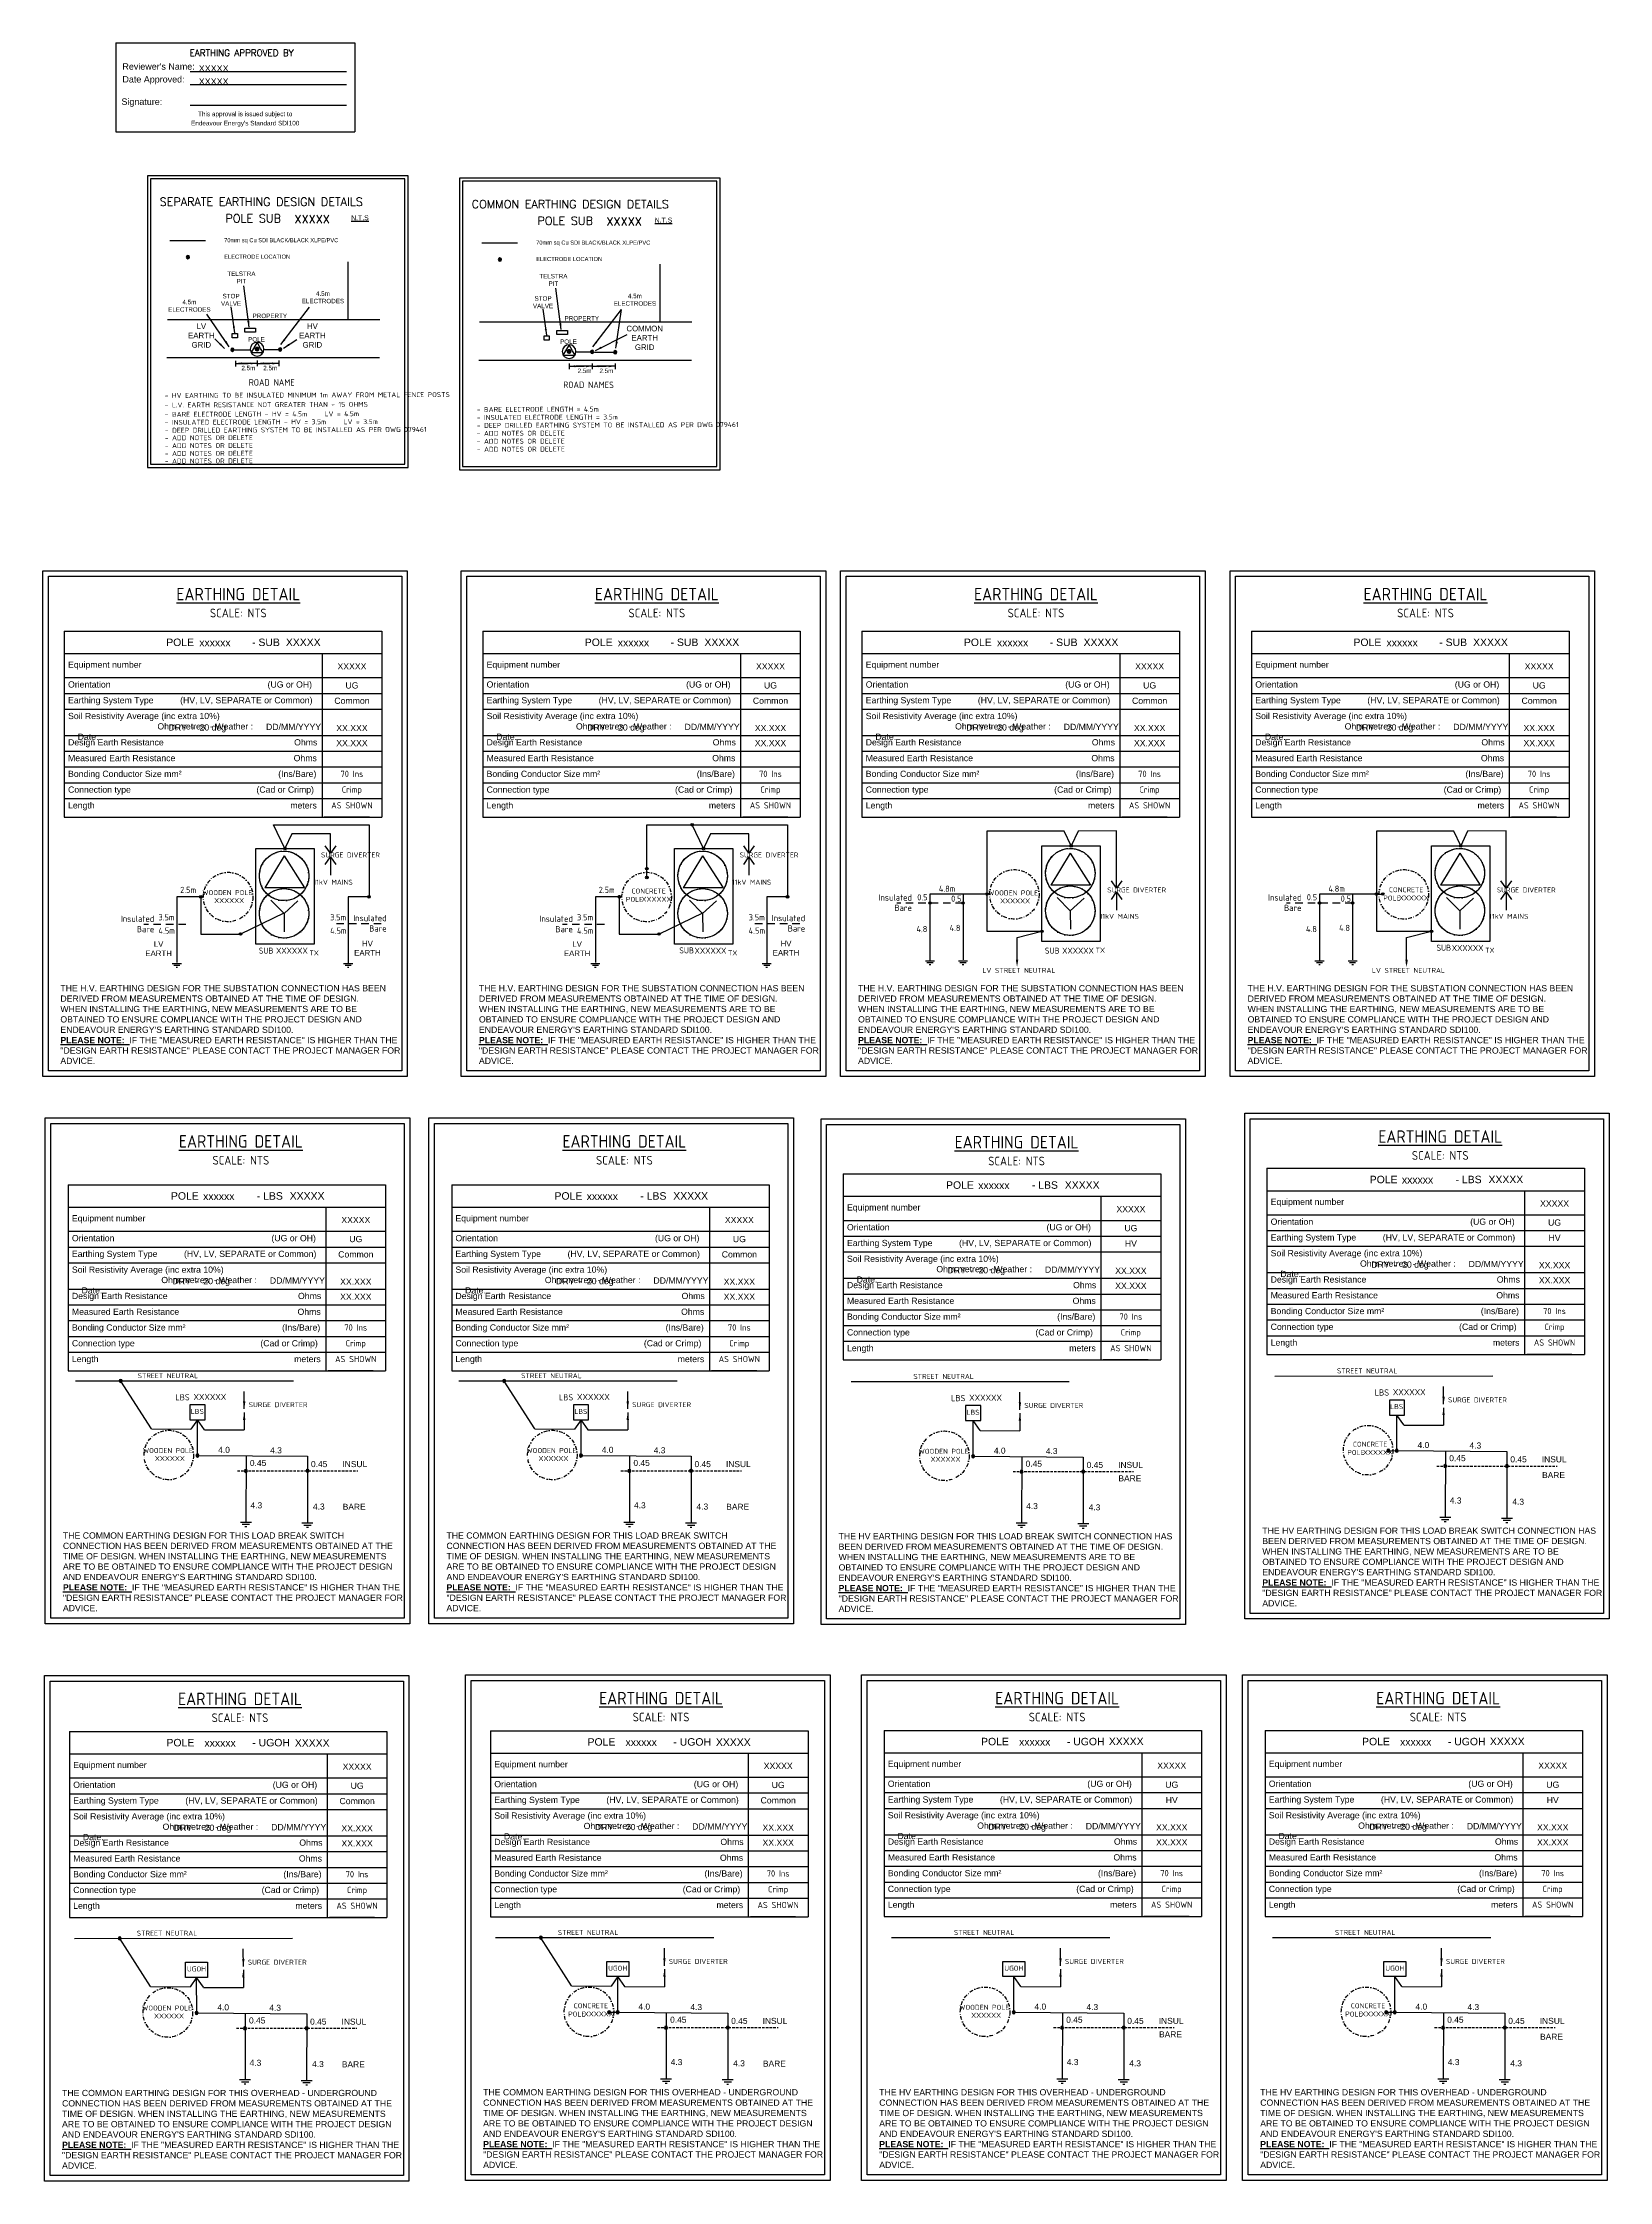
# Model space of a CAD drawing. Header units: metres. Extents: x -1981 to -1352, y -399 to 460.
import ezdxf
from ezdxf.enums import TextEntityAlignment as Align

# ---------------------------------------------------------------- set-up
doc = ezdxf.new("R2010")
doc.units = ezdxf.units.M
doc.set_wipeout_variables(frame=1)
for name, pattern in [('DASHDOT2', [0.5, 0.25, -0.125, 0, -0.125]), ('DASHED', [0.75, 0.5, -0.25]), ('IECLdasha', [5, 3, -2])]:
    doc.linetypes.add(name, pattern=pattern)
doc.layers.get('0').update_dxf_attribs({"color": 6})
doc.layers.add('Earthing_SP_Misc', color=7, linetype='Continuous')
doc.layers.add('Notes', color=7, linetype='Continuous')
doc.styles.add('ARIAL', font='arial.ttf', dxfattribs={"height": 2})
doc.styles.add('Elec', font='romand__.ttf')
doc.styles.add('iecISOCP', font='isocp.shx')
doc.styles.add('ieISOCP', font='isocp.shx')
doc.styles.add('POLE_LABEL', font='arial.ttf', dxfattribs={"height": 2.5})
doc.styles.add('RoadName', font='arial.ttf', dxfattribs={"height": 2.5})
doc.styles.get("Standard").update_dxf_attribs({"font": 'arial.ttf'})
doc.linetypes.add('IECLCABIEE', pattern='A,6,-0.5,["IE",Standard,S=1.7,R=0,X=0.5,Y=-1],-2.8', length=9.3)
doc.dimstyles.new('GISCAD Dim Style', dxfattribs={"dimtxt": 2.5, "dimasz": 3, "dimexe": 1.25, "dimexo": 0.625, "dimtad": 1, "dimtoh": 1, "dimdec": 1, "dimtxsty": 'ARIAL', "dimcen": 2.5, "dimadec": 0, "dimazin": 0, "dimtfac": 1, "dimtdec": 1, "dimtmove": 0, "dimatfit": 3, "dimfxl": 1.25, "dimarcsym": 0})

# ---------------------------------------------------------------- blocks, each defined once
blk = doc.blocks.new('Pole Exist (M02)')
blk.add_hatch(color=256).paths.add_polyline_path([(-1, 0, 1), (1, 0, 1)])
blk.add_lwpolyline([(-1, 0, 1), (1, 0, 1)], format="xyb", close=True)
blk = doc.blocks.new('SUB_POLE_EXT')
blk.add_wipeout([(0, 4.2), (0.4, 4.2), (0.8, 4.1), (1.2, 4), (1.6, 3.9), (2, 3.7), (2.3, 3.5), (2.7, 3.3), (3, 3), (3.3, 2.7), (3.5, 2.3), (3.8, 1.9), (3.9, 1.6), (4, 1.2), (4.2, 0.6), (4.2, 0), (4.2, -0.6), (4.1, -1.1), (3.9, -1.6), (3.6, -2.2), (3.2, -2.7), (3, -3), (2.7, -3.3), (2.4, -3.5), (2, -3.7), (1.6, -3.9), (1.3, -4), (0.8, -4.1), (0.4, -4.2), (0, -4.2), (-0.4, -4.2), (-0.8, -4.1), (-1.2, -4), (-1.6, -3.9), (-2, -3.7), (-2.4, -3.5), (-2.7, -3.3), (-3, -3), (-3.2, -2.7), (-3.5, -2.3), (-3.7, -2), (-3.9, -1.6), (-4, -1.2), (-4.2, -0.8), (-4.2, -0.1), (-4.2, 0.4), (-4.1, 0.8), (-4, 1.3), (-3.9, 1.6), (-3.7, 2), (-3.5, 2.4), (-3.3, 2.7), (-3, 3), (-2.7, 3.3), (-2.3, 3.5), (-2, 3.7), (-1.6, 3.9), (-1.2, 4), (-0.8, 4.2), (-0.4, 4.2)])
blk.add_line((2.2, 0.5), (2.2, 0.5, 0))
blk.add_lwpolyline([(-4.2, 0, 1), (4.2, 0, 1)], format="xyb", close=True)
blk.add_lwpolyline([(2.1, 0.5), (0, 4.2), (-3.7, -2.1), (3.7, -2.1)], close=True)
for tag, height, flags, p in [('STREET_CODE', 0.2, 9, (1.5, 0)), ('ASSET_NUM', 2.5, 8, (2, 2)), ('CONSTRUCTED_VOLTAGE', 0.2, 9, (1.5, -0.2)), ('NO_PHASES', 0.2, 9, (1.5, -0.4)), ('OPERATING_VOLTAGE', 0.2, 9, (1.5, -0.6)), ('OPERATED_BY', 0.2, 9, (1.5, -0.8)), ('MAINTAINED_BY', 0.2, 9, (1.5, -1)), ('ORIENTATION', 0.2, 9, (1.5, -1.2)), ('OWNED_BY', 0.2, 9, (1.5, -1.4)), ('SECONDARY_VOLTAGE', 0.2, 9, (1.5, -1.6)), ('STATE', 0.2, 9, (1.5, -1.8)), ('SUBSTATION_TYPE', 0.2, 9, (1.5, -2)), ('USAGE', 0.2, 9, (1.5, -2.2)), ('LEGEND', 0.2, 9, (1.5, -2.4)), ('LOCATION', 0.2, 9, (1.5, -2.6)), ('STREETNAME', 0.2, 9, (1.5, -2.8)), ('SUBURB', 0.2, 9, (1.5, -3)), ('NOTES', 0.2, 9, (1.5, -3.2)), ('Z', 0.2, 1, (1.5, -3.4))]:
    blk.add_attdef(tag, text='', height=height, dxfattribs=dict(flags=flags)).set_placement(p, align=Align.MIDDLE_LEFT)
blk = doc.blocks.new('NOTE_APPROVAL_INDOOR_SUB')
at = {"layer": 'Earthing_SP_Misc'}
for p, q in [((0, 34.8), (0, 0)), ((0, 34.8), (93.28, 34.8)), ((93.28, 34.8), (93.28, 0)), ((0, 0), (93.28, 0))]:
    blk.add_line(p, q, dxfattribs=at)
at = {"layer": 'Earthing_SP_Misc', "color": 7, "linetype": 'Continuous', "lineweight": -3}
for p, q in [((29.04, 23.55), (90.01, 23.55)), ((29.04, 18.45), (90.01, 18.45)), ((29.04, 10.38), (90.01, 10.38))]:
    blk.add_line(p, q, dxfattribs=at)
at = {"layer": 'Earthing_SP_Misc', "color": 7, "lineweight": -3, "style": 'Elec'}
blk.add_text('EARTHING APPROVED BY', height=2.5, dxfattribs=at).set_placement((49.12, 30.87), align=Align.MIDDLE_CENTER)
at = {"layer": 'Earthing_SP_Misc', "color": 7, "lineweight": -3}
blk.add_text('Signature:', height=2.5, dxfattribs=at).set_placement((2.19, 11.81), align=Align.MIDDLE_LEFT)
at = {"layer": 'Earthing_SP_Misc', "color": 7, "lineweight": -3, "line_spacing_factor": 1.2}
for s, insert, char_height, attachment_point in [("Reviewer's Name:\\PDate Approved:", (2.57, 22.66), 2.5, 4), ("This approval is issued subject to\\PEndeavour Energy's Standard SDI100", (50.5, 4.94), 1.79, 5)]:
    blk.add_mtext(s, dxfattribs=dict(at, insert=insert, char_height=char_height, attachment_point=attachment_point))
at = {"layer": 'Earthing_SP_Misc', "color": 7, "lineweight": -3}
for tag, p in [('REVIEWER_NAME', (32.37, 23.55)), ('DATE_APPROVED', (32.37, 18.45))]:
    blk.add_attdef(tag, p, '', height=2.5, dxfattribs=at)
blk = doc.blocks.new('POLE_EXT')
blk.add_hatch(color=256).paths.add_polyline_path([(-1, 0, 1), (1, 0, 1)])
blk.add_lwpolyline([(-1, 0, 1), (1, 0, 1)], format="xyb", close=True)
for tag, height, flags, p in [('pNumber', 2.5, 8, (-17.8, 2.1)), ('OWNED_BY', 0.2, 9, (1.4, -0.4)), ('PARENT', 0.2, 9, (1.4, -0.6)), ('SPECIAL_USE', 0.2, 9, (1.4, -0.8)), ('STATE', 0.2, 9, (1.4, -1)), ('USAGE', 0.2, 9, (1.4, -1.2)), ('cLV', 0.2, 9, (1.4, -1.4)), ('hDepth', 0.2, 9, (1.4, -1.6)), ('hDia', 0.2, 9, (1.4, -1.8)), ('cHV', 0.2, 9, (1.4, -2)), ('LBRACKET', 0.2, 9, (1.4, -2.2)), ('LExisting', 0.2, 9, (1.4, -2.4)), ('LANTNUMBER', 0.2, 9, (1.4, -2.6)), ('LOther', 0.2, 9, (1.4, -2.8)), ('LRemove', 0.2, 9, (1.4, -3)), ('LEGEND', 0.2, 9, (1.4, -3.2)), ('cLinedev', 0.2, 9, (1.4, -3.4)), ('LOCATION', 0.2, 9, (1.4, -3.6)), ('pExisting', 0.2, 9, (1.4, -3.8)), ('PFNUMBER', 0.2, 9, (1.4, -4)), ('NEWPFNUMBER', 0.2, 9, (1.4, -4.2)), ('pFooting', 0.2, 9, (1.4, -4.4)), ('pNew', 0.2, 9, (1.4, -4.6)), ('pRelocate', 0.2, 9, (1.4, -5)), ('pRemove', 0.2, 9, (1.4, -5.2)), ('pReplace', 0.2, 9, (1.4, -5.4)), ('pStay', 0.2, 9, (1.4, -5.6)), ('pType', 0.2, 9, (1.4, -5.8)), ('cspan', 0.2, 9, (1.4, -6)), ('STREETNAME', 0.2, 9, (1.4, -6.2)), ('SUBURB', 0.2, 9, (1.4, -6.4)), ('NOTES', 0.2, 9, (1.4, -6.6)), ('MAINTAINED_BY', 0.2, 9, (1.4, -6.8)), ('OPERATED_BY', 0.2, 9, (1.4, -7))]:
    blk.add_attdef(tag, text='', height=height, dxfattribs=dict(flags=flags)).set_placement(p, align=Align.MIDDLE_LEFT)
at = {"style": 'POLE_LABEL', "flags": 9}
for tag, p in [('STRUCTURE_PLANT_NUMBER', (1.4, 0)), ('STREET_CODE', (1.4, -0.2))]:
    blk.add_attdef(tag, text='', height=0.2, dxfattribs=at).set_placement(p, align=Align.MIDDLE_LEFT)
at = {"flags": 1}
blk.add_attdef('Z', (1.4, -7.3), '', height=0.2, dxfattribs=at)
blk = doc.blocks.new('*T129')
at = {"layer": 'Earthing_SP_Misc', "color": 0, "linetype": 'ByBlock', "lineweight": -2, "transparency": 16777216}
for p, q in [((0, 0), (127.52, 0)), ((0, 0), (0, -74.74)), ((127.52, 0), (127.52, -74.74)), ((0, -9), (127.52, -9)), ((103.51, -9), (103.51, -74.74)), ((0, -18.67), (127.52, -18.67)), ((0, -25), (127.52, -25)), ((0, -31.33), (127.52, -31.33)), ((0, -41.9), (127.52, -41.9)), ((0, -48.24), (127.52, -48.24)), ((0, -54.57), (127.52, -54.57)), ((0, -60.9), (127.52, -60.9)), ((0, -67.24), (127.52, -67.24)), ((0, -74.74), (127.52, -74.74))]:
    blk.add_line(p, q, dxfattribs=at)
at = {"layer": 'Earthing_SP_Misc', "color": 0, "transparency": 16777216}
for s, insert, char_height, width, attachment_point in [('{\\f@Arial Unicode MS|b0|i0|c0|p34;POLE                    - SUB }', (63.76, -4.5), 3, 124.5164, 5), ('{\\f@Arial Unicode MS|b0|i0|c0|p34;Equipment number}', (1.5, -13.83), 2.5, 100.5094, 4), ('{\\f@Arial Unicode MS|b0|i0|c0|p34;Orientation                                                                 (UG or OH)}', (1.5, -20.17), 2.5, 100.5094, 1), ('{\\f@Arial Unicode MS|b0|i0|c0|p34;Soil Resistivity Average (inc extra 10%)                                                                               Ohm.metres  - Weather :                                Date:     }', (1.5, -32.83), 2.5, 100.5094, 1), ('{\\f@Arial Unicode MS|b0|i0|c0|p34;Earthing System Type           (HV, LV, SEPARATE or Common)}', (1.5, -26.5), 2.5, 100.5094, 1), ('{\\f@Arial Unicode MS|b0|i0|c0|p34;Design Earth Resistance                                                      Ohms}', (1.5, -43.4), 2.5, 100.5094, 1), ('{\\f@Arial Unicode MS|b0|i0|c0|p34;Measured Earth Resistance                                                 Ohms}', (1.5, -49.74), 2.5, 100.5094, 1), ('{\\f@Arial Unicode MS|b0|i0|c0|p34;Bonding Conductor Size mm\\f@Arial Unicode MS|b0|i0|c238|p34;²                                        \\f@Arial Unicode MS|b0|i0|c0|p34;(Ins/Bare)}', (1.5, -56.07), 2.5, 100.5094, 1), ('{\\f@Arial Unicode MS|b0|i0|c0|p34;Connection type                                                    (Cad or Crimp)}', (1.5, -62.4), 2.5, 100.5094, 1), ('{\\f@Arial Unicode MS|b0|i0|c0|p34;Length                                                                                 meters}', (1.5, -68.74), 2.5, 100.5094, 1)]:
    blk.add_mtext(s, dxfattribs=dict(at, insert=insert, char_height=char_height, width=width, attachment_point=attachment_point))
at = {"layer": 'Earthing_SP_Misc', "color": 0, "transparency": 16777216, "char_height": 2.5, "width": 21.007, "attachment_point": 2, "style": 'iecISOCP'}
for s, insert in [('70 Ins', (115.51, -56.07)), ('Crimp', (115.51, -62.4)), ('AS SHOWN', (115.51, -68.74))]:
    blk.add_mtext(s, dxfattribs=dict(at, insert=insert))
blk = doc.blocks.new('*T96')
at = {"layer": 'Earthing_SP_Misc', "color": 0, "linetype": 'ByBlock', "lineweight": -2, "transparency": 16777216}
for p, q in [((0, 0), (127.52, 0)), ((0, 0), (0, -74.74)), ((127.52, 0), (127.52, -74.74)), ((0, -9), (127.52, -9)), ((103.51, -9), (103.51, -74.74)), ((0, -18.67), (127.52, -18.67)), ((0, -25), (127.52, -25)), ((0, -31.33), (127.52, -31.33)), ((0, -41.9), (127.52, -41.9)), ((0, -48.24), (127.52, -48.24)), ((0, -54.57), (127.52, -54.57)), ((0, -60.9), (127.52, -60.9)), ((0, -67.24), (127.52, -67.24)), ((0, -74.74), (127.52, -74.74))]:
    blk.add_line(p, q, dxfattribs=at)
at = {"layer": 'Earthing_SP_Misc', "color": 0, "transparency": 16777216}
for s, insert, char_height, width, attachment_point in [('{\\f@Arial Unicode MS|b0|i0|c0|p34;POLE                    - SUB }', (63.76, -4.5), 3, 124.5164, 5), ('{\\f@Arial Unicode MS|b0|i0|c0|p34;Equipment number}', (1.5, -13.83), 2.5, 100.5094, 4), ('{\\f@Arial Unicode MS|b0|i0|c0|p34;Orientation                                                                 (UG or OH)}', (1.5, -20.17), 2.5, 100.5094, 1), ('{\\f@Arial Unicode MS|b0|i0|c0|p34;Soil Resistivity Average (inc extra 10%)                                                                               Ohm.metres  - Weather :                                Date:     }', (1.5, -32.83), 2.5, 100.5094, 1), ('{\\f@Arial Unicode MS|b0|i0|c0|p34;Earthing System Type           (HV, LV, SEPARATE or Common)}', (1.5, -26.5), 2.5, 100.5094, 1), ('{\\f@Arial Unicode MS|b0|i0|c0|p34;Design Earth Resistance                                                      Ohms}', (1.5, -43.4), 2.5, 100.5094, 1), ('{\\f@Arial Unicode MS|b0|i0|c0|p34;Measured Earth Resistance                                                 Ohms}', (1.5, -49.74), 2.5, 100.5094, 1), ('{\\f@Arial Unicode MS|b0|i0|c0|p34;Bonding Conductor Size mm\\f@Arial Unicode MS|b0|i0|c238|p34;²                                        \\f@Arial Unicode MS|b0|i0|c0|p34;(Ins/Bare)}', (1.5, -56.07), 2.5, 100.5094, 1), ('{\\f@Arial Unicode MS|b0|i0|c0|p34;Connection type                                                    (Cad or Crimp)}', (1.5, -62.4), 2.5, 100.5094, 1), ('{\\f@Arial Unicode MS|b0|i0|c0|p34;Length                                                                                 meters}', (1.5, -68.74), 2.5, 100.5094, 1)]:
    blk.add_mtext(s, dxfattribs=dict(at, insert=insert, char_height=char_height, width=width, attachment_point=attachment_point))
at = {"layer": 'Earthing_SP_Misc', "color": 0, "transparency": 16777216, "char_height": 2.5, "width": 21.007, "attachment_point": 2, "style": 'iecISOCP'}
for s, insert in [('70 Ins', (115.51, -56.07)), ('Crimp', (115.51, -62.4)), ('AS SHOWN', (115.51, -68.74))]:
    blk.add_mtext(s, dxfattribs=dict(at, insert=insert))
blk = doc.blocks.new('*T107')
at = {"color": 0, "linetype": 'ByBlock', "lineweight": -2, "transparency": 16777216}
for p, q in [((0, 0), (127.52, 0)), ((0, 0), (0, -74.74)), ((127.52, 0), (127.52, -74.74)), ((0, -9), (127.52, -9)), ((103.51, -9), (103.51, -74.74)), ((0, -18.67), (127.52, -18.67)), ((0, -25), (127.52, -25)), ((0, -31.33), (127.52, -31.33)), ((0, -41.9), (127.52, -41.9)), ((0, -48.24), (127.52, -48.24)), ((0, -54.57), (127.52, -54.57)), ((0, -60.9), (127.52, -60.9)), ((0, -67.24), (127.52, -67.24)), ((0, -74.74), (127.52, -74.74))]:
    blk.add_line(p, q, dxfattribs=at)
at = {"layer": 'Earthing_SP_Misc', "color": 0, "transparency": 16777216}
for s, insert, char_height, width, attachment_point in [('{\\f@Arial Unicode MS|b0|i0|c0|p34;POLE                    - SUB }', (63.76, -4.5), 3, 124.5164, 5), ('{\\f@Arial Unicode MS|b0|i0|c0|p34;Equipment number}', (1.5, -13.83), 2.5, 100.5094, 4), ('{\\f@Arial Unicode MS|b0|i0|c0|p34;Orientation                                                                 (UG or OH)}', (1.5, -20.17), 2.5, 100.5094, 1), ('{\\f@Arial Unicode MS|b0|i0|c0|p34;Soil Resistivity Average (inc extra 10%)                                                                               Ohm.metres  - Weather :                                Date:     }', (1.5, -32.83), 2.5, 100.5094, 1), ('{\\f@Arial Unicode MS|b0|i0|c0|p34;Earthing System Type           (HV, LV, SEPARATE or Common)}', (1.5, -26.5), 2.5, 100.5094, 1), ('{\\f@Arial Unicode MS|b0|i0|c0|p34;Design Earth Resistance                                                      Ohms}', (1.5, -43.4), 2.5, 100.5094, 1), ('{\\f@Arial Unicode MS|b0|i0|c0|p34;Measured Earth Resistance                                                 Ohms}', (1.5, -49.74), 2.5, 100.5094, 1), ('{\\f@Arial Unicode MS|b0|i0|c0|p34;Bonding Conductor Size mm\\f@Arial Unicode MS|b0|i0|c238|p34;²                                        \\f@Arial Unicode MS|b0|i0|c0|p34;(Ins/Bare)}', (1.5, -56.07), 2.5, 100.5094, 1), ('{\\f@Arial Unicode MS|b0|i0|c0|p34;Connection type                                                    (Cad or Crimp)}', (1.5, -62.4), 2.5, 100.5094, 1), ('{\\f@Arial Unicode MS|b0|i0|c0|p34;Length                                                                                 meters}', (1.5, -68.74), 2.5, 100.5094, 1)]:
    blk.add_mtext(s, dxfattribs=dict(at, insert=insert, char_height=char_height, width=width, attachment_point=attachment_point))
at = {"layer": 'Earthing_SP_Misc', "color": 0, "transparency": 16777216, "char_height": 2.5, "width": 21.007, "attachment_point": 2, "style": 'iecISOCP'}
for s, insert in [('70 Ins', (115.51, -56.07)), ('Crimp', (115.51, -62.4)), ('AS SHOWN', (115.51, -68.74))]:
    blk.add_mtext(s, dxfattribs=dict(at, insert=insert))
blk = doc.blocks.new('*T109')
at = {"color": 0, "linetype": 'ByBlock', "lineweight": -2, "transparency": 16777216}
for p, q in [((0, 0), (127.52, 0)), ((0, 0), (0, -74.74)), ((127.52, 0), (127.52, -74.74)), ((0, -9), (127.52, -9)), ((103.51, -9), (103.51, -74.74)), ((0, -18.67), (127.52, -18.67)), ((0, -25), (127.52, -25)), ((0, -31.33), (127.52, -31.33)), ((0, -41.9), (127.52, -41.9)), ((0, -48.24), (127.52, -48.24)), ((0, -54.57), (127.52, -54.57)), ((0, -60.9), (127.52, -60.9)), ((0, -67.24), (127.52, -67.24)), ((0, -74.74), (127.52, -74.74))]:
    blk.add_line(p, q, dxfattribs=at)
at = {"layer": 'Earthing_SP_Misc', "color": 0, "transparency": 16777216}
for s, insert, char_height, width, attachment_point in [('{\\f@Arial Unicode MS|b0|i0|c0|p34;POLE                    - SUB }', (63.76, -4.5), 3, 124.5164, 5), ('{\\f@Arial Unicode MS|b0|i0|c0|p34;Equipment number}', (1.5, -13.83), 2.5, 100.5094, 4), ('{\\f@Arial Unicode MS|b0|i0|c0|p34;Orientation                                                                 (UG or OH)}', (1.5, -20.17), 2.5, 100.5094, 1), ('{\\f@Arial Unicode MS|b0|i0|c0|p34;Soil Resistivity Average (inc extra 10%)                                                                               Ohm.metres  - Weather :                                Date:     }', (1.5, -32.83), 2.5, 100.5094, 1), ('{\\f@Arial Unicode MS|b0|i0|c0|p34;Earthing System Type           (HV, LV, SEPARATE or Common)}', (1.5, -26.5), 2.5, 100.5094, 1), ('{\\f@Arial Unicode MS|b0|i0|c0|p34;Design Earth Resistance                                                      Ohms}', (1.5, -43.4), 2.5, 100.5094, 1), ('{\\f@Arial Unicode MS|b0|i0|c0|p34;Measured Earth Resistance                                                 Ohms}', (1.5, -49.74), 2.5, 100.5094, 1), ('{\\f@Arial Unicode MS|b0|i0|c0|p34;Bonding Conductor Size mm\\f@Arial Unicode MS|b0|i0|c238|p34;²                                        \\f@Arial Unicode MS|b0|i0|c0|p34;(Ins/Bare)}', (1.5, -56.07), 2.5, 100.5094, 1), ('{\\f@Arial Unicode MS|b0|i0|c0|p34;Connection type                                                    (Cad or Crimp)}', (1.5, -62.4), 2.5, 100.5094, 1), ('{\\f@Arial Unicode MS|b0|i0|c0|p34;Length                                                                                 meters}', (1.5, -68.74), 2.5, 100.5094, 1)]:
    blk.add_mtext(s, dxfattribs=dict(at, insert=insert, char_height=char_height, width=width, attachment_point=attachment_point))
at = {"layer": 'Earthing_SP_Misc', "color": 0, "transparency": 16777216, "char_height": 2.5, "width": 21.007, "attachment_point": 2, "style": 'iecISOCP'}
for s, insert in [('70 Ins', (115.51, -56.07)), ('Crimp', (115.51, -62.4)), ('AS SHOWN', (115.51, -68.74))]:
    blk.add_mtext(s, dxfattribs=dict(at, insert=insert))
blk = doc.blocks.new('*T111')
at = {"layer": 'Earthing_SP_Misc', "color": 0, "linetype": 'ByBlock', "lineweight": -2, "transparency": 16777216}
for p, q in [((0, 0), (127.52, 0)), ((0, 0), (0, -74.74)), ((127.52, 0), (127.52, -74.74)), ((0, -9), (127.52, -9)), ((103.51, -9), (103.51, -74.74)), ((0, -18.67), (127.52, -18.67)), ((0, -25), (127.52, -25)), ((0, -31.33), (127.52, -31.33)), ((0, -41.9), (127.52, -41.9)), ((0, -48.24), (127.52, -48.24)), ((0, -54.57), (127.52, -54.57)), ((0, -60.9), (127.52, -60.9)), ((0, -67.24), (127.52, -67.24)), ((0, -74.74), (127.52, -74.74))]:
    blk.add_line(p, q, dxfattribs=at)
at = {"layer": 'Earthing_SP_Misc', "color": 0, "transparency": 16777216}
for s, insert, char_height, width, attachment_point in [('{\\f@Arial Unicode MS|b0|i0|c0|p34;POLE                    - LBS }', (63.76, -4.5), 3, 124.5164, 5), ('{\\f@Arial Unicode MS|b0|i0|c0|p34;Equipment number}', (1.5, -13.83), 2.5, 100.5094, 4), ('{\\f@Arial Unicode MS|b0|i0|c0|p34;Orientation                                                                 (UG or OH)}', (1.5, -20.17), 2.5, 100.5094, 1), ('{\\f@Arial Unicode MS|b0|i0|c0|p34;Soil Resistivity Average (inc extra 10%)                                                                               Ohm.metres  - Weather :                                Date:     }', (1.5, -32.83), 2.5, 100.5094, 1), ('{\\f@Arial Unicode MS|b0|i0|c0|p34;Earthing System Type           (HV, LV, SEPARATE or Common)}', (1.5, -26.5), 2.5, 100.5094, 1), ('{\\f@Arial Unicode MS|b0|i0|c0|p34;Design Earth Resistance                                                      Ohms}', (1.5, -43.4), 2.5, 100.5094, 1), ('{\\f@Arial Unicode MS|b0|i0|c0|p34;Measured Earth Resistance                                                 Ohms}', (1.5, -49.74), 2.5, 100.5094, 1), ('{\\f@Arial Unicode MS|b0|i0|c0|p34;Bonding Conductor Size mm\\f@Arial Unicode MS|b0|i0|c238|p34;²                                        \\f@Arial Unicode MS|b0|i0|c0|p34;(Ins/Bare)}', (1.5, -56.07), 2.5, 100.5094, 1), ('{\\f@Arial Unicode MS|b0|i0|c0|p34;Connection type                                                    (Cad or Crimp)}', (1.5, -62.4), 2.5, 100.5094, 1), ('{\\f@Arial Unicode MS|b0|i0|c0|p34;Length                                                                                 meters}', (1.5, -68.74), 2.5, 100.5094, 1)]:
    blk.add_mtext(s, dxfattribs=dict(at, insert=insert, char_height=char_height, width=width, attachment_point=attachment_point))
at = {"layer": 'Earthing_SP_Misc', "color": 0, "transparency": 16777216, "char_height": 2.5, "width": 21.007, "attachment_point": 2, "style": 'iecISOCP'}
for s, insert in [('70 Ins', (115.51, -56.07)), ('Crimp', (115.51, -62.4)), ('AS SHOWN', (115.51, -68.74))]:
    blk.add_mtext(s, dxfattribs=dict(at, insert=insert))
blk = doc.blocks.new('*T115')
at = {"layer": 'Earthing_SP_Misc', "color": 0, "linetype": 'ByBlock', "lineweight": -2, "transparency": 16777216}
for p, q in [((0, 0), (127.52, 0)), ((0, 0), (0, -74.74)), ((127.52, 0), (127.52, -74.74)), ((0, -9), (127.52, -9)), ((103.51, -9), (103.51, -74.74)), ((0, -18.67), (127.52, -18.67)), ((0, -25), (127.52, -25)), ((0, -31.33), (127.52, -31.33)), ((0, -41.9), (127.52, -41.9)), ((0, -48.24), (127.52, -48.24)), ((0, -54.57), (127.52, -54.57)), ((0, -60.9), (127.52, -60.9)), ((0, -67.24), (127.52, -67.24)), ((0, -74.74), (127.52, -74.74))]:
    blk.add_line(p, q, dxfattribs=at)
at = {"layer": 'Earthing_SP_Misc', "color": 0, "transparency": 16777216}
for s, insert, char_height, width, attachment_point in [('{\\f@Arial Unicode MS|b0|i0|c0|p34;POLE                    - LBS }', (63.76, -4.5), 3, 124.5164, 5), ('{\\f@Arial Unicode MS|b0|i0|c0|p34;Equipment number}', (1.5, -13.83), 2.5, 100.5094, 4), ('{\\f@Arial Unicode MS|b0|i0|c0|p34;Orientation                                                                 (UG or OH)}', (1.5, -20.17), 2.5, 100.5094, 1), ('{\\f@Arial Unicode MS|b0|i0|c0|p34;Soil Resistivity Average (inc extra 10%)                                                                               Ohm.metres  - Weather :                                Date:     }', (1.5, -32.83), 2.5, 100.5094, 1), ('{\\f@Arial Unicode MS|b0|i0|c0|p34;Earthing System Type           (HV, LV, SEPARATE or Common)}', (1.5, -26.5), 2.5, 100.5094, 1), ('{\\f@Arial Unicode MS|b0|i0|c0|p34;Design Earth Resistance                                                      Ohms}', (1.5, -43.4), 2.5, 100.5094, 1), ('{\\f@Arial Unicode MS|b0|i0|c0|p34;Measured Earth Resistance                                                 Ohms}', (1.5, -49.74), 2.5, 100.5094, 1), ('{\\f@Arial Unicode MS|b0|i0|c0|p34;Bonding Conductor Size mm\\f@Arial Unicode MS|b0|i0|c238|p34;²                                        \\f@Arial Unicode MS|b0|i0|c0|p34;(Ins/Bare)}', (1.5, -56.07), 2.5, 100.5094, 1), ('{\\f@Arial Unicode MS|b0|i0|c0|p34;Connection type                                                    (Cad or Crimp)}', (1.5, -62.4), 2.5, 100.5094, 1), ('{\\f@Arial Unicode MS|b0|i0|c0|p34;Length                                                                                 meters}', (1.5, -68.74), 2.5, 100.5094, 1)]:
    blk.add_mtext(s, dxfattribs=dict(at, insert=insert, char_height=char_height, width=width, attachment_point=attachment_point))
at = {"layer": 'Earthing_SP_Misc', "color": 0, "transparency": 16777216, "char_height": 2.5, "width": 21.007, "attachment_point": 2, "style": 'iecISOCP'}
for s, insert in [('70 Ins', (115.51, -56.07)), ('Crimp', (115.51, -62.4)), ('AS SHOWN', (115.51, -68.74))]:
    blk.add_mtext(s, dxfattribs=dict(at, insert=insert))
blk = doc.blocks.new('*T117')
at = {"layer": 'Earthing_SP_Misc', "color": 0, "linetype": 'ByBlock', "lineweight": -2, "transparency": 16777216}
for p, q in [((0, 0), (127.52, 0)), ((0, 0), (0, -74.74)), ((127.52, 0), (127.52, -74.74)), ((0, -9), (127.52, -9)), ((103.51, -9), (103.51, -74.74)), ((0, -18.67), (127.52, -18.67)), ((0, -25), (127.52, -25)), ((0, -31.33), (127.52, -31.33)), ((0, -41.9), (127.52, -41.9)), ((0, -48.24), (127.52, -48.24)), ((0, -54.57), (127.52, -54.57)), ((0, -60.9), (127.52, -60.9)), ((0, -67.24), (127.52, -67.24)), ((0, -74.74), (127.52, -74.74))]:
    blk.add_line(p, q, dxfattribs=at)
at = {"layer": 'Earthing_SP_Misc', "color": 0, "transparency": 16777216}
for s, insert, char_height, width, attachment_point in [('{\\f@Arial Unicode MS|b0|i0|c0|p34;POLE                    - LBS }', (63.76, -4.5), 3, 124.5164, 5), ('{\\f@Arial Unicode MS|b0|i0|c0|p34;Equipment number}', (1.5, -13.83), 2.5, 100.5094, 4), ('{\\f@Arial Unicode MS|b0|i0|c0|p34;Orientation                                                                 (UG or OH)}', (1.5, -20.17), 2.5, 100.5094, 1), ('{\\f@Arial Unicode MS|b0|i0|c0|p34;Soil Resistivity Average (inc extra 10%)                                                                               Ohm.metres  - Weather :                                Date:     }', (1.5, -32.83), 2.5, 100.5094, 1), ('{\\f@Arial Unicode MS|b0|i0|c0|p34;Earthing System Type           (HV, LV, SEPARATE or Common)}', (1.5, -26.5), 2.5, 100.5094, 1), ('{\\f@Arial Unicode MS|b0|i0|c0|p34;Design Earth Resistance                                                      Ohms}', (1.5, -43.4), 2.5, 100.5094, 1), ('{\\f@Arial Unicode MS|b0|i0|c0|p34;Measured Earth Resistance                                                 Ohms}', (1.5, -49.74), 2.5, 100.5094, 1), ('{\\f@Arial Unicode MS|b0|i0|c0|p34;Bonding Conductor Size mm\\f@Arial Unicode MS|b0|i0|c238|p34;²                                        \\f@Arial Unicode MS|b0|i0|c0|p34;(Ins/Bare)}', (1.5, -56.07), 2.5, 100.5094, 1), ('{\\f@Arial Unicode MS|b0|i0|c0|p34;Connection type                                                    (Cad or Crimp)}', (1.5, -62.4), 2.5, 100.5094, 1), ('{\\f@Arial Unicode MS|b0|i0|c0|p34;Length                                                                                 meters}', (1.5, -68.74), 2.5, 100.5094, 1)]:
    blk.add_mtext(s, dxfattribs=dict(at, insert=insert, char_height=char_height, width=width, attachment_point=attachment_point))
at = {"layer": 'Earthing_SP_Misc', "color": 0, "transparency": 16777216, "char_height": 2.5, "width": 21.007, "attachment_point": 2, "style": 'iecISOCP'}
for s, insert in [('70 Ins', (115.51, -56.07)), ('Crimp', (115.51, -62.4)), ('AS SHOWN', (115.51, -68.74))]:
    blk.add_mtext(s, dxfattribs=dict(at, insert=insert))
blk = doc.blocks.new('*T119')
at = {"layer": 'Earthing_SP_Misc', "color": 0, "linetype": 'ByBlock', "lineweight": -2, "transparency": 16777216}
for p, q in [((0, 0), (127.52, 0)), ((0, 0), (0, -74.74)), ((127.52, 0), (127.52, -74.74)), ((0, -9), (127.52, -9)), ((103.51, -9), (103.51, -74.74)), ((0, -18.67), (127.52, -18.67)), ((0, -25), (127.52, -25)), ((0, -31.33), (127.52, -31.33)), ((0, -41.9), (127.52, -41.9)), ((0, -48.24), (127.52, -48.24)), ((0, -54.57), (127.52, -54.57)), ((0, -60.9), (127.52, -60.9)), ((0, -67.24), (127.52, -67.24)), ((0, -74.74), (127.52, -74.74))]:
    blk.add_line(p, q, dxfattribs=at)
at = {"layer": 'Earthing_SP_Misc', "color": 0, "transparency": 16777216}
for s, insert, char_height, width, attachment_point in [('{\\f@Arial Unicode MS|b0|i0|c0|p34;POLE                    - UGOH }', (63.76, -4.5), 3, 124.5164, 5), ('{\\f@Arial Unicode MS|b0|i0|c0|p34;Equipment number}', (1.5, -13.83), 2.5, 100.5094, 4), ('{\\f@Arial Unicode MS|b0|i0|c0|p34;Orientation                                                                 (UG or OH)}', (1.5, -20.17), 2.5, 100.5094, 1), ('{\\f@Arial Unicode MS|b0|i0|c0|p34;Soil Resistivity Average (inc extra 10%)                                                                               Ohm.metres  - Weather :                                Date:     }', (1.5, -32.83), 2.5, 100.5094, 1), ('{\\f@Arial Unicode MS|b0|i0|c0|p34;Earthing System Type           (HV, LV, SEPARATE or Common)}', (1.5, -26.5), 2.5, 100.5094, 1), ('{\\f@Arial Unicode MS|b0|i0|c0|p34;Design Earth Resistance                                                      Ohms}', (1.5, -43.4), 2.5, 100.5094, 1), ('{\\f@Arial Unicode MS|b0|i0|c0|p34;Measured Earth Resistance                                                 Ohms}', (1.5, -49.74), 2.5, 100.5094, 1), ('{\\f@Arial Unicode MS|b0|i0|c0|p34;Bonding Conductor Size mm\\f@Arial Unicode MS|b0|i0|c238|p34;²                                        \\f@Arial Unicode MS|b0|i0|c0|p34;(Ins/Bare)}', (1.5, -56.07), 2.5, 100.5094, 1), ('{\\f@Arial Unicode MS|b0|i0|c0|p34;Connection type                                                    (Cad or Crimp)}', (1.5, -62.4), 2.5, 100.5094, 1), ('{\\f@Arial Unicode MS|b0|i0|c0|p34;Length                                                                                 meters}', (1.5, -68.74), 2.5, 100.5094, 1)]:
    blk.add_mtext(s, dxfattribs=dict(at, insert=insert, char_height=char_height, width=width, attachment_point=attachment_point))
at = {"layer": 'Earthing_SP_Misc', "color": 0, "transparency": 16777216, "char_height": 2.5, "width": 21.007, "attachment_point": 2, "style": 'iecISOCP'}
for s, insert in [('70 Ins', (115.51, -56.07)), ('Crimp', (115.51, -62.4)), ('AS SHOWN', (115.51, -68.74))]:
    blk.add_mtext(s, dxfattribs=dict(at, insert=insert))
blk = doc.blocks.new('*T123')
at = {"layer": 'Earthing_SP_Misc', "color": 0, "linetype": 'ByBlock', "lineweight": -2, "transparency": 16777216}
for p, q in [((0, 0), (127.52, 0)), ((0, 0), (0, -74.74)), ((127.52, 0), (127.52, -74.74)), ((0, -9), (127.52, -9)), ((103.51, -9), (103.51, -74.74)), ((0, -18.67), (127.52, -18.67)), ((0, -25), (127.52, -25)), ((0, -31.33), (127.52, -31.33)), ((0, -41.9), (127.52, -41.9)), ((0, -48.24), (127.52, -48.24)), ((0, -54.57), (127.52, -54.57)), ((0, -60.9), (127.52, -60.9)), ((0, -67.24), (127.52, -67.24)), ((0, -74.74), (127.52, -74.74))]:
    blk.add_line(p, q, dxfattribs=at)
at = {"layer": 'Earthing_SP_Misc', "color": 0, "transparency": 16777216}
for s, insert, char_height, width, attachment_point in [('{\\f@Arial Unicode MS|b0|i0|c0|p34;POLE                    - UGOH }', (63.76, -4.5), 3, 124.5164, 5), ('{\\f@Arial Unicode MS|b0|i0|c0|p34;Equipment number}', (1.5, -13.83), 2.5, 100.5094, 4), ('{\\f@Arial Unicode MS|b0|i0|c0|p34;Orientation                                                                 (UG or OH)}', (1.5, -20.17), 2.5, 100.5094, 1), ('{\\f@Arial Unicode MS|b0|i0|c0|p34;Soil Resistivity Average (inc extra 10%)                                                                               Ohm.metres  - Weather :                                Date:     }', (1.5, -32.83), 2.5, 100.5094, 1), ('{\\f@Arial Unicode MS|b0|i0|c0|p34;Earthing System Type           (HV, LV, SEPARATE or Common)}', (1.5, -26.5), 2.5, 100.5094, 1), ('{\\f@Arial Unicode MS|b0|i0|c0|p34;Design Earth Resistance                                                      Ohms}', (1.5, -43.4), 2.5, 100.5094, 1), ('{\\f@Arial Unicode MS|b0|i0|c0|p34;Measured Earth Resistance                                                 Ohms}', (1.5, -49.74), 2.5, 100.5094, 1), ('{\\f@Arial Unicode MS|b0|i0|c0|p34;Bonding Conductor Size mm\\f@Arial Unicode MS|b0|i0|c238|p34;²                                        \\f@Arial Unicode MS|b0|i0|c0|p34;(Ins/Bare)}', (1.5, -56.07), 2.5, 100.5094, 1), ('{\\f@Arial Unicode MS|b0|i0|c0|p34;Connection type                                                    (Cad or Crimp)}', (1.5, -62.4), 2.5, 100.5094, 1), ('{\\f@Arial Unicode MS|b0|i0|c0|p34;Length                                                                                 meters}', (1.5, -68.74), 2.5, 100.5094, 1)]:
    blk.add_mtext(s, dxfattribs=dict(at, insert=insert, char_height=char_height, width=width, attachment_point=attachment_point))
at = {"layer": 'Earthing_SP_Misc', "color": 0, "transparency": 16777216, "char_height": 2.5, "width": 21.007, "attachment_point": 2, "style": 'iecISOCP'}
for s, insert in [('70 Ins', (115.51, -56.07)), ('Crimp', (115.51, -62.4)), ('AS SHOWN', (115.51, -68.74))]:
    blk.add_mtext(s, dxfattribs=dict(at, insert=insert))
blk = doc.blocks.new('*T125')
at = {"layer": 'Earthing_SP_Misc', "color": 0, "linetype": 'ByBlock', "lineweight": -2, "transparency": 16777216}
for p, q in [((0, 0), (127.52, 0)), ((0, 0), (0, -74.74)), ((127.52, 0), (127.52, -74.74)), ((0, -9), (127.52, -9)), ((103.51, -9), (103.51, -74.74)), ((0, -18.67), (127.52, -18.67)), ((0, -25), (127.52, -25)), ((0, -31.33), (127.52, -31.33)), ((0, -41.9), (127.52, -41.9)), ((0, -48.24), (127.52, -48.24)), ((0, -54.57), (127.52, -54.57)), ((0, -60.9), (127.52, -60.9)), ((0, -67.24), (127.52, -67.24)), ((0, -74.74), (127.52, -74.74))]:
    blk.add_line(p, q, dxfattribs=at)
at = {"layer": 'Earthing_SP_Misc', "color": 0, "transparency": 16777216}
for s, insert, char_height, width, attachment_point in [('{\\f@Arial Unicode MS|b0|i0|c0|p34;POLE                    - UGOH }', (63.76, -4.5), 3, 124.5164, 5), ('{\\f@Arial Unicode MS|b0|i0|c0|p34;Equipment number}', (1.5, -13.83), 2.5, 100.5094, 4), ('{\\f@Arial Unicode MS|b0|i0|c0|p34;Orientation                                                                 (UG or OH)}', (1.5, -20.17), 2.5, 100.5094, 1), ('{\\f@Arial Unicode MS|b0|i0|c0|p34;Soil Resistivity Average (inc extra 10%)                                                                               Ohm.metres  - Weather :                                Date:     }', (1.5, -32.83), 2.5, 100.5094, 1), ('{\\f@Arial Unicode MS|b0|i0|c0|p34;Earthing System Type           (HV, LV, SEPARATE or Common)}', (1.5, -26.5), 2.5, 100.5094, 1), ('{\\f@Arial Unicode MS|b0|i0|c0|p34;Design Earth Resistance                                                      Ohms}', (1.5, -43.4), 2.5, 100.5094, 1), ('{\\f@Arial Unicode MS|b0|i0|c0|p34;Measured Earth Resistance                                                 Ohms}', (1.5, -49.74), 2.5, 100.5094, 1), ('{\\f@Arial Unicode MS|b0|i0|c0|p34;Bonding Conductor Size mm\\f@Arial Unicode MS|b0|i0|c238|p34;²                                        \\f@Arial Unicode MS|b0|i0|c0|p34;(Ins/Bare)}', (1.5, -56.07), 2.5, 100.5094, 1), ('{\\f@Arial Unicode MS|b0|i0|c0|p34;Connection type                                                    (Cad or Crimp)}', (1.5, -62.4), 2.5, 100.5094, 1), ('{\\f@Arial Unicode MS|b0|i0|c0|p34;Length                                                                                 meters}', (1.5, -68.74), 2.5, 100.5094, 1)]:
    blk.add_mtext(s, dxfattribs=dict(at, insert=insert, char_height=char_height, width=width, attachment_point=attachment_point))
at = {"layer": 'Earthing_SP_Misc', "color": 0, "transparency": 16777216, "char_height": 2.5, "width": 21.007, "attachment_point": 2, "style": 'iecISOCP'}
for s, insert in [('70 Ins', (115.51, -56.07)), ('Crimp', (115.51, -62.4)), ('AS SHOWN', (115.51, -68.74))]:
    blk.add_mtext(s, dxfattribs=dict(at, insert=insert))
blk = doc.blocks.new('*T131')
at = {"layer": 'Earthing_SP_Misc', "color": 0, "linetype": 'ByBlock', "lineweight": -2, "transparency": 16777216}
for p, q in [((0, 0), (127.52, 0)), ((0, 0), (0, -74.74)), ((127.52, 0), (127.52, -74.74)), ((0, -9), (127.52, -9)), ((103.51, -9), (103.51, -74.74)), ((0, -18.67), (127.52, -18.67)), ((0, -25), (127.52, -25)), ((0, -31.33), (127.52, -31.33)), ((0, -41.9), (127.52, -41.9)), ((0, -48.24), (127.52, -48.24)), ((0, -54.57), (127.52, -54.57)), ((0, -60.9), (127.52, -60.9)), ((0, -67.24), (127.52, -67.24)), ((0, -74.74), (127.52, -74.74))]:
    blk.add_line(p, q, dxfattribs=at)
at = {"layer": 'Earthing_SP_Misc', "color": 0, "transparency": 16777216}
for s, insert, char_height, width, attachment_point in [('{\\f@Arial Unicode MS|b0|i0|c0|p34;POLE                    - UGOH }', (63.76, -4.5), 3, 124.5164, 5), ('{\\f@Arial Unicode MS|b0|i0|c0|p34;Equipment number}', (1.5, -13.83), 2.5, 100.5094, 4), ('{\\f@Arial Unicode MS|b0|i0|c0|p34;Orientation                                                                 (UG or OH)}', (1.5, -20.17), 2.5, 100.5094, 1), ('{\\f@Arial Unicode MS|b0|i0|c0|p34;Soil Resistivity Average (inc extra 10%)                                                                               Ohm.metres  - Weather :                                Date:     }', (1.5, -32.83), 2.5, 100.5094, 1), ('{\\f@Arial Unicode MS|b0|i0|c0|p34;Earthing System Type           (HV, LV, SEPARATE or Common)}', (1.5, -26.5), 2.5, 100.5094, 1), ('{\\f@Arial Unicode MS|b0|i0|c0|p34;Design Earth Resistance                                                      Ohms}', (1.5, -43.4), 2.5, 100.5094, 1), ('{\\f@Arial Unicode MS|b0|i0|c0|p34;Measured Earth Resistance                                                 Ohms}', (1.5, -49.74), 2.5, 100.5094, 1), ('{\\f@Arial Unicode MS|b0|i0|c0|p34;Bonding Conductor Size mm\\f@Arial Unicode MS|b0|i0|c238|p34;²                                        \\f@Arial Unicode MS|b0|i0|c0|p34;(Ins/Bare)}', (1.5, -56.07), 2.5, 100.5094, 1), ('{\\f@Arial Unicode MS|b0|i0|c0|p34;Connection type                                                    (Cad or Crimp)}', (1.5, -62.4), 2.5, 100.5094, 1), ('{\\f@Arial Unicode MS|b0|i0|c0|p34;Length                                                                                 meters}', (1.5, -68.74), 2.5, 100.5094, 1)]:
    blk.add_mtext(s, dxfattribs=dict(at, insert=insert, char_height=char_height, width=width, attachment_point=attachment_point))
at = {"layer": 'Earthing_SP_Misc', "color": 0, "transparency": 16777216, "char_height": 2.5, "width": 21.007, "attachment_point": 2, "style": 'iecISOCP'}
for s, insert in [('70 Ins', (115.51, -56.07)), ('Crimp', (115.51, -62.4)), ('AS SHOWN', (115.51, -68.74))]:
    blk.add_mtext(s, dxfattribs=dict(at, insert=insert))
blk = doc.blocks.new('A$C67B82BF5')
at = {"layer": 'Earthing_SP_Misc', "linetype": 'IECLCABIEE', "lineweight": -3}
blk.add_line((8.98, 91.16), (23.24, 91.16), dxfattribs=at)
at = {"layer": 'Earthing_SP_Misc', "linetype": 'IECLCABIEE', "ltscale": 0.8}
for p, q in [((34.01, 47.27), (42.91, 47.28)), ((44.92, 47.33), (53.28, 47.34))]:
    blk.add_line(p, q, dxfattribs=at)
at = {"layer": 'Earthing_SP_Misc'}
for p, q in [((35.27, 42.84), (35.27, 40.59)), ((52.79, 42.88), (52.79, 40.62))]:
    blk.add_line(p, q, dxfattribs=at)
at = {"layer": 'Earthing_SP_Misc', "color": 7, "lineweight": -3}
blk.add_lwpolyline([(0, 0), (104.7, 0), (104.7, 117.1), (0, 117.1)], close=True, dxfattribs=at)
at = {"layer": 'Earthing_SP_Misc', "flags": 128}
for points in [[(80.59, 59.4), (80.59, 82.62)], [(8.01, 59.4), (93.35, 59.4)], [(7.77, 44.09), (93.21, 44.09)]]:
    blk.add_lwpolyline(points, dxfattribs=at)
at = {"layer": 'Earthing_SP_Misc'}
blk.add_lwpolyline([(33.94, 53.84), (36.06, 53.84), (36.06, 52.03), (33.94, 52.03)], close=True, dxfattribs=at)
blk.add_circle((43.99, 47.53), 0.994, dxfattribs=at)
at = {"layer": 'Earthing_SP_Misc', "xscale": 0.6599999999999682, "yscale": 0.6599999999999682, "zscale": 0.33}
blk.add_blockref('Pole Exist (M02)', (16.23, 84.46), dxfattribs=at)
at = {"layer": 'Earthing_SP_Misc', "xscale": 0.660000000000003, "yscale": 0.660000000000003, "zscale": 0.33, "rotation": 274.1415942652498}
for p in [(34.06, 47.27), (53.28, 47.38)]:
    blk.add_blockref('Pole Exist (M02)', p, dxfattribs=at)
at = {"layer": 'Earthing_SP_Misc', "color": 7, "lineweight": -3, "style": 'Elec'}
for s, p in [('SEPARATE EARTHING DESIGN DETAILS', (4.85, 108.35)), ('POLE SUB ', (31.27, 101.67))]:
    blk.add_text(s, height=3.3, dxfattribs=at).set_placement(p, align=Align.TOP_LEFT)
at = {"layer": 'Earthing_SP_Misc', "style": 'ieISOCP'}
for s, height, rotation, p in [('ROAD NAME', 2.64, 359.91058, (40.64, 32.82)), ('- HV EARTHING TO BE INSULATED MINIMUM 1m AWAY FROM METAL FENCE POSTS', 1.98, 0.19645, (6.88, 27.88)), ('- L.V. EARTH RESISTANCE NOT GREATER THAN - 15 OHMS', 1.98, 0.19645, (6.89, 24.07)), ('- BARE ELECTRODE LENGTH - HV = 4.5m     LV = 4.5m', 1.98, 0.19645, (6.91, 20.31)), ('- INSULATED ELECTRODE LENGTH - HV = 3.5m     LV = 3.5m', 1.98, 0.19645, (6.91, 17.1)), ('- DEEP DRILLED EARTHING SYSTEM TO BE INSTALLED AS PER DWG 079461', 1.98, 0.19645, (6.94, 13.91)), ('- ADD NOTES OR DELETE', 1.98, 0.19645, (6.94, 10.87)), ('- ADD NOTES OR DELETE', 1.98, 0.19645, (6.94, 7.72)), ('- ADD NOTES OR DELETE', 1.98, 0.19645, (6.94, 4.57)), ('- ADD NOTES OR DELETE', 1.98, 0.19645, (6.94, 1.53))]:
    blk.add_text(s, height=height, rotation=rotation, dxfattribs=at).set_placement(p)
at = {"layer": 'Earthing_SP_Misc', "attachment_point": 2, "style": 'RoadName'}
for s, insert, char_height, width in [('{\\L\\C7;N.T.S}', (85.3, 101.27), 1.98, 9.7304), ('{\\C7;TELSTRA PIT}', (37.69, 78.68), 1.8, 9.7304), ('{\\C7;STOP VALVE}', (33.54, 69.71), 1.8, 8.8), ('{\\C7;4.5m \\PELECTRODES}', (70.43, 70.71), 1.8, 8.8625), ('{\\C7;4.5m \\PELECTRODES}', (16.8, 67.32), 1.8, 8.8625), ('{\\H1.25x;\\C7;LV \\PEARTH\\PGRID}', (21.6, 57.86), 1.8, 14.9741), ('{\\C7;POLE 3}', (43.73, 52.36), 1.8, 7.273), ('{\\H1.25x;\\C7;HV \\PEARTH\\PGRID}', (66.2, 57.86), 1.8, 14.9741)]:
    blk.add_mtext(s, dxfattribs=dict(at, insert=insert, char_height=char_height, width=width))
at = {"layer": 'Earthing_SP_Misc', "color": 7, "lineweight": -3, "insert": (9.32, 92.08), "char_height": 1.65, "width": 119.1181, "attachment_point": 1, "line_spacing_factor": 1.2}
blk.add_mtext('\\pi21.45;70mm sq Cu SDI BLACK/BLACK XLPE/PVC\\P\\pi0;\\P\\pi21.45;ELECTRODE LOCATION', dxfattribs=at)
at = {"layer": 'Earthing_SP_Misc', "insert": (49.11, 61.76), "char_height": 1.8, "width": 12.4218, "attachment_point": 2, "rotation": 359.99327, "style": 'RoadName'}
blk.add_mtext('{\\C7;PROPERTY}', dxfattribs=at)
at = {"layer": 'Earthing_SP_Misc', "color": 7, "lineweight": -3, "style": 'Elec', "flags": 12}
blk.add_attdef('POLE_SUB', (59.05, 98.06), '', height=3.3, dxfattribs=at)
at = {"layer": 'Earthing_SP_Misc'}
for points in [[(40.77, 56.31), (38.65, 72.91)], [(32.84, 48.46), (23.78, 61.55)], [(35, 54.07), (33.54, 64.52)], [(53.48, 49.33), (65.06, 64.35)], [(30.96, 47.8), (26.96, 51.59)], [(54.64, 47.94), (60, 51.31)]]:
    blk.add_leader(points, dimstyle='GISCAD Dim Style', override={"dimasz": 2.5, "dimgap": 0.625, "dimtad": 0}, dxfattribs=at)
at = {"layer": 'Earthing_SP_Misc', "xscale": 0.6599999999999682, "yscale": 0.6599999999999682, "zscale": 0.6599999999999682}
blk.add_blockref('SUB_POLE_EXT', (43.99, 47.47), dxfattribs=at)
at = {"layer": 'Earthing_SP_Misc'}
blk.add_hatch(color=256, dxfattribs=at).paths.add_polyline_path([(42.99, 47.53, 1), (44.98, 47.53, 1)])
blk.add_line((44.02, 42.88), (44.02, 40.62), dxfattribs=at)
at = {"layer": 'Earthing_SP_Misc', "color": 7, "lineweight": -3}
blk.add_lwpolyline([(1.17, 1.28), (103.34, 1.28), (103.34, 115.91), (1.17, 115.91)], close=True, dxfattribs=at)
at = {"layer": 'Earthing_SP_Misc'}
blk.add_lwpolyline([(39.11, 55.91), (43.31, 55.91), (43.31, 54.32), (39.11, 54.32)], close=True, dxfattribs=at)
at = {"layer": 'Earthing_SP_Misc', "char_height": 1.8, "width": 3.9939, "attachment_point": 1, "style": 'RoadName'}
for insert in [(37.7, 40.81), (46.48, 40.81)]:
    blk.add_mtext('2.5m', dxfattribs=dict(at, insert=insert))
at = {"layer": 'Earthing_SP_Misc'}
for points in [[(35.36, 41.76), (40.38, 41.77)], [(43.88, 41.75), (36.59, 41.75)], [(44.14, 41.76), (49.15, 41.77)], [(52.66, 41.75), (45.37, 41.75)]]:
    blk.add_leader(points, dimstyle='GISCAD Dim Style', override={"dimasz": 2.5, "dimgap": 0.625, "dimtad": 0}, dxfattribs=at)
blk = doc.blocks.new('A$C06E655D0')
at = {"layer": 'Earthing_SP_Misc', "linetype": 'IECLCABIEE', "lineweight": -3}
blk.add_line((8.98, 91.16), (23.24, 91.16), dxfattribs=at)
at = {"layer": 'Earthing_SP_Misc', "linetype": 'IECLCABIEE', "ltscale": 0.8}
for p, q in [((44.92, 47.33), (53.28, 47.34)), ((54.2, 47.2), (62.56, 47.2))]:
    blk.add_line(p, q, dxfattribs=at)
at = {"layer": 'Earthing_SP_Misc'}
for p, q in [((53.28, 42.72), (53.28, 40.47)), ((62.57, 42.72), (62.57, 40.47))]:
    blk.add_line(p, q, dxfattribs=at)
at = {"layer": 'Earthing_SP_Misc', "color": 7, "lineweight": -3}
blk.add_lwpolyline([(0, 0), (104.7, 0), (104.7, 117.1), (0, 117.1)], close=True, dxfattribs=at)
at = {"layer": 'Earthing_SP_Misc', "flags": 128}
for points in [[(80.59, 59.4), (80.59, 82.62)], [(8.01, 59.4), (93.35, 59.4)], [(7.77, 44.09), (93.21, 44.09)]]:
    blk.add_lwpolyline(points, dxfattribs=at)
at = {"layer": 'Earthing_SP_Misc'}
blk.add_lwpolyline([(33.94, 53.84), (36.06, 53.84), (36.06, 52.03), (33.94, 52.03)], close=True, dxfattribs=at)
blk.add_circle((43.99, 47.53), 0.994, dxfattribs=at)
at = {"layer": 'Earthing_SP_Misc', "xscale": 0.6599999999999682, "yscale": 0.6599999999999682, "zscale": 0.33}
blk.add_blockref('Pole Exist (M02)', (16.23, 84.46), dxfattribs=at)
at = {"layer": 'Earthing_SP_Misc', "xscale": 0.660000000000003, "yscale": 0.660000000000003, "zscale": 0.33, "rotation": 274.1415942652498}
for p in [(53.28, 47.38), (62.56, 47.2)]:
    blk.add_blockref('Pole Exist (M02)', p, dxfattribs=at)
at = {"layer": 'Earthing_SP_Misc', "color": 7, "lineweight": -3, "style": 'Elec'}
for s, p in [('COMMON EARTHING DESIGN DETAILS', (4.85, 108.35)), ('POLE SUB', (31.27, 101.67))]:
    blk.add_text(s, height=3.3, dxfattribs=at).set_placement(p, align=Align.TOP_LEFT)
at = {"layer": 'Earthing_SP_Misc', "style": 'ieISOCP'}
for s, height, rotation, p in [('ROAD NAMES', 2.64, 359.91058, (41.64, 32.82)), ('- BARE ELECTRODE LENGTH = 4.5m', 1.98, 0.19645, (6.91, 23.21)), ('- INSULATED ELECTRODE LENGTH = 3.5m', 1.98, 0.19645, (6.91, 20.01)), ('- DEEP DRILLED EARTHING SYSTEM TO BE INSTALLED AS PER DWG 079461', 1.98, 0.19645, (6.94, 16.81)), ('- ADD NOTES OR DELETE', 1.98, 0.19645, (6.91, 13.63)), ('- ADD NOTES OR DELETE', 1.98, 0.19645, (6.91, 10.43)), ('- ADD NOTES OR DELETE', 1.98, 0.19645, (6.94, 7.23))]:
    blk.add_text(s, height=height, rotation=rotation, dxfattribs=at).set_placement(p)
at = {"layer": 'Earthing_SP_Misc', "style": 'RoadName'}
for s, insert, char_height, width, attachment_point in [('{\\L\\C7;N.T.S}', (81.92, 101.27), 1.98, 9.7304, 2), ('{\\C7;TELSTRA PIT}', (37.69, 78.68), 1.8, 9.7304, 2), ('{\\C7;STOP VALVE}', (33.54, 69.71), 1.8, 8.8, 2), ('{\\C7;4.5m \\PELECTRODES}', (70.43, 70.71), 1.8, 8.8625, 2), ('{\\C7;POLE 3}', (43.73, 52.36), 1.8, 7.273, 2), ('{\\H1.25x;\\C7;COMMON \\PEARTH\\PGRID}', (74.36, 57.86), 1.8, 14.9741, 2), ('2.5m', (56.2, 40.65), 1.8, 3.9939, 1)]:
    blk.add_mtext(s, dxfattribs=dict(at, insert=insert, char_height=char_height, width=width, attachment_point=attachment_point))
at = {"layer": 'Earthing_SP_Misc', "color": 7, "lineweight": -3, "insert": (9.32, 92.08), "char_height": 1.65, "width": 119.1181, "attachment_point": 1, "line_spacing_factor": 1.2}
blk.add_mtext('\\pi21.45;70mm sq Cu SDI BLACK/BLACK XLPE/PVC\\P\\pi0;\\P\\pi21.45;ELECTRODE LOCATION', dxfattribs=at)
at = {"layer": 'Earthing_SP_Misc', "insert": (49.11, 61.76), "char_height": 1.8, "width": 12.4218, "attachment_point": 2, "rotation": 359.99327, "style": 'RoadName'}
blk.add_mtext('{\\C7;PROPERTY}', dxfattribs=at)
at = {"layer": 'Earthing_SP_Misc', "color": 7, "lineweight": -3, "style": 'Elec', "flags": 12}
blk.add_attdef('POLE_SUB', (59.05, 98.06), '', height=3.3, dxfattribs=at)
at = {"layer": 'Earthing_SP_Misc'}
for points in [[(40.77, 56.31), (38.65, 72.91)], [(35, 54.07), (33.54, 64.52)], [(53.48, 49.33), (65.06, 64.35)], [(62.81, 48.9), (65.06, 64.35)], [(54.64, 47.94), (67.28, 54.36)], [(53.28, 41.59), (58.87, 41.61)], [(62.38, 41.59), (55.09, 41.59)]]:
    blk.add_leader(points, dimstyle='GISCAD Dim Style', override={"dimasz": 2.5, "dimgap": 0.625, "dimtad": 0}, dxfattribs=at)
at = {"layer": 'Earthing_SP_Misc', "xscale": 0.6599999999999682, "yscale": 0.6599999999999682, "zscale": 0.6599999999999682}
blk.add_blockref('SUB_POLE_EXT', (43.99, 47.47), dxfattribs=at)
at = {"layer": 'Earthing_SP_Misc'}
blk.add_hatch(color=256, dxfattribs=at).paths.add_polyline_path([(42.99, 47.53, 1), (44.98, 47.53, 1)])
blk.add_line((43.99, 42.68), (43.99, 40.43), dxfattribs=at)
at = {"layer": 'Earthing_SP_Misc', "color": 7, "lineweight": -3}
blk.add_lwpolyline([(1.17, 1.28), (103.34, 1.28), (103.34, 115.91), (1.17, 115.91)], close=True, dxfattribs=at)
at = {"layer": 'Earthing_SP_Misc'}
blk.add_lwpolyline([(39.11, 55.91), (43.31, 55.91), (43.31, 54.32), (39.11, 54.32)], close=True, dxfattribs=at)
at = {"layer": 'Earthing_SP_Misc', "insert": (47.42, 40.65), "char_height": 1.8, "width": 3.9939, "attachment_point": 1, "style": 'RoadName'}
blk.add_mtext('2.5m', dxfattribs=at)
at = {"layer": 'Earthing_SP_Misc'}
for points in [[(43.99, 41.58), (50.02, 41.59)], [(53.26, 41.59), (46.79, 41.59)]]:
    blk.add_leader(points, dimstyle='GISCAD Dim Style', override={"dimasz": 2.5, "dimgap": 0.625, "dimtad": 0}, dxfattribs=at)
blk = doc.blocks.new('A$C23142C1E')
at = {"layer": 'Earthing_SP_Misc'}
for p, q in [((113.04, 104.15), (131.17, 104.15)), ((131.17, 104.15), (113.04, 104.15)), ((113.04, 104.15), (131.17, 104.15)), ((131.17, 104.15), (113.04, 104.15)), ((97.29, 91.55), (92.72, 101.11)), ((92.72, 101.11), (131.08, 101.11)), ((100.07, 97.41), (97.29, 91.55)), ((115.55, 97.54), (100.07, 97.41)), ((115.55, 89.78), (115.55, 97.54)), ((131.08, 101.11), (131.08, 72.26)), ((96.9, 88.59), (89.13, 75.83)), ((96.9, 88.59), (105.11, 75.83)), ((63.46, 72.13), (53.85, 72.13)), ((53.85, 72.13), (53.85, 45.79)), ((63.46, 72.17), (63.46, 57.23)), ((105.11, 75.83), (89.13, 75.83)), ((96.93, 65.53), (91.62, 70.85)), ((96.93, 65.53), (102.47, 70.61)), ((131.2, 72.13), (122.68, 72.17)), ((122.68, 72.17), (122.68, 45.41)), ((96.86, 65.64), (79.44, 57.23)), ((96.93, 65.53), (96.96, 58.16)), ((63.46, 57.23), (79.44, 57.23)), ((52.03, 45.41), (55.68, 45.41)), ((52.64, 44.68), (55.07, 44.68)), ((53.55, 43.95), (54.16, 43.95)), ((120.85, 45.41), (124.51, 45.41)), ((121.46, 44.68), (123.9, 44.68)), ((122.38, 43.95), (122.99, 43.95))]:
    blk.add_line(p, q, dxfattribs=at)
at = {"layer": 'Earthing_SP_Misc', "linetype": 'IECLdasha'}
for p, q in [((57.47, 61.09), (40.58, 61.09)), ((135.95, 61.38), (117.28, 61.38))]:
    blk.add_line(p, q, dxfattribs=at)
at = {"layer": 'Earthing_SP_Misc'}
for points in [[(0, 203.15), (146.43, 203.15), (146.43, 0), (0, 0)], [(2.24, 200.91), (144.19, 200.91), (144.19, 2.24), (2.24, 2.24)], [(85.57, 91.55), (109, 91.55), (109, 53.11), (85.57, 53.11)]]:
    blk.add_lwpolyline(points, close=True, dxfattribs=at)
blk.add_lwpolyline([(112.16, 169.89), (136.16, 169.89)], dxfattribs=at)
at = {"layer": 'Earthing_SP_Misc', "linetype": 'DASHDOT2', "ltscale": 6}
for centre in [(96.93, 80.58), (74.45, 72.09), (96.93, 65.53)]:
    blk.add_circle(centre, 9.94, dxfattribs=at)
at = {"layer": 'Earthing_SP_Misc'}
for centre, radius in [((96.93, 80.58), 9.94), ((96.93, 65.53), 9.94), ((63.46, 60.31), 0)]:
    blk.add_circle(centre, radius, dxfattribs=at)
blk.add_blockref('*T129', (8.65, 178.89))
at = {"layer": 'Earthing_SP_Misc', "color": 7, "xscale": -0.5, "yscale": 0.5, "zscale": 0.5}
for p in [(97.29, 91.58), (63.46, 72.17), (63.48, 72.17), (131.04, 72.17), (79.44, 57.23)]:
    blk.add_blockref('POLE_EXT', p, dxfattribs=at)
at = {"layer": 'Earthing_SP_Misc', "style": 'iecISOCP'}
for s, p in [('2.5m', (55.18, 73.7)), ('3.5m', (46.47, 62.7)), ('3.5m', (115.42, 62.7)), ('4.5m', (46.47, 57.33)), ('4.5m', (115.42, 57.33))]:
    blk.add_text(s, height=2.5, dxfattribs=at).set_placement(p)
at = {"layer": 'Earthing_SP_Misc'}
for s, insert, char_height, width, attachment_point, style in [('{\\LEARTHING DETAIL}\\P{\\H0.7x;SCALE: NTS}', (78.54, 190.34), 5, 155.3148, 5, 'iecISOCP'), ('SURGE DIVERTER', (123.59, 89.99), 2, 18.8711, 2, 'iecISOCP'), ('11kV MAINS', (116.59, 79.05), 2, 29.3984, 2, 'iecISOCP'), ('WOODEN POLE ', (74.12, 74.88), 2, 18.8711, 2, 'iecISOCP'), ('Insulated\\PBare', (44.79, 64.61), 2.5, 6.8724, 3, 'iecISOCP'), ('Insulated\\PBare', (138.12, 64.89), 2.5, 12.3259, 3, 'iecISOCP'), ('{\\H1.25x;\\C7;LV \\PEARTH}', (46.52, 54.35), 1.8, 14.9741, 2, 'RoadName'), ('SUB ', (89.71, 51.76), 2.42, 18.8711, 2, 'iecISOCP'), ('{\\H1.25x;\\C7;HV \\PEARTH}', (130.41, 54.52), 1.8, 14.9741, 2, 'RoadName'), ('TX', (109, 50.63), 2, 16.9833, 2, 'iecISOCP'), ('\\pt87;{\\fArial|b0|i0|c0|p34;\\H0.8333x;\\P\\ptz;THE H.V. EARTHING DESIGN FOR THE SUBSTATION CONNECTION HAS BEEN DERIVED FROM MEASUREMENTS OBTAINED AT THE TIME OF DESIGN.\\PWHEN INSTALLING THE EARTHING, NEW MEASUREMENTS ARE TO BE OBTAINED TO ENSURE COMPLIANCE WITH THE PROJECT DESIGN AND ENDEAVOUR ENERGY\'S EARTHING STANDARD SDI100.\\P\\fArial|b1|i0|c238|p34;\\LPLEASE NOTE:\\fArial|b0|i0|c238|p34;\\l  IF THE "MEASURED EARTH RESISTANCE" IS HIGHER THAN THE "DESIGN EARTH RESISTANCE" PLEASE CONTACT THE PROJECT MANAGER FOR ADVICE.}', (7.07, 40.87), 3, 136.2083, 1, 'iecISOCP')]:
    blk.add_mtext(s, dxfattribs=dict(at, insert=insert, char_height=char_height, width=width, attachment_point=attachment_point, style=style))
for tag, p, height in [('POLENO', (62.86, 172.77), 3), ('SUBNO', (97.64, 172.93), 3), ('WEATHER', (50.54, 138.97), 2.5), ('DATE', (89.67, 139.19), 2.5)]:
    blk.add_attdef(tag, p, '', height=height, dxfattribs=at)
for tag, p in [('EQUIPNO.', (124.19, 163.5)), ('ORIENTATION', (124.19, 155.85)), ('EARTHSYS', (124.19, 149.7)), ('SOILRESIS', (124.19, 138.72)), ('DESRES', (124.19, 132.68))]:
    blk.add_attdef(tag, text='', height=2.5, dxfattribs=at).set_placement(p, align=Align.CENTER)
at = {"layer": 'Earthing_SP_Misc', "style": 'iecISOCP'}
blk.add_attdef('WOODEN_POLE', text='', height=2, dxfattribs=at).set_placement((74.89, 71.68), align=Align.TOP_CENTER)
blk.add_attdef('D_SUB', (93.71, 49.33), '', height=2.42, dxfattribs=at)
at = {"layer": 'Earthing_SP_Misc'}
for points in [[(115.55, 89.71), (115.55, 97.07)], [(115.55, 88.19), (115.55, 80.83)]]:
    blk.add_leader(points, dimstyle='GISCAD Dim Style', override={"dimgap": -0.625, "dimtad": 0, "dimldrblk": 'Open90'}, dxfattribs=at)
blk = doc.blocks.new('A$C3C1E7390')
at = {"layer": 'Earthing_SP_Misc'}
for p, q in [((113.04, 104.15), (131.17, 104.15)), ((131.17, 104.15), (113.04, 104.15)), ((113.04, 104.15), (131.17, 104.15)), ((131.17, 104.15), (113.04, 104.15)), ((74.52, 101.11), (92.71, 101.11)), ((97.29, 91.55), (92.72, 101.11)), ((92.72, 101.11), (131.08, 101.11)), ((100.07, 97.41), (97.29, 91.55)), ((115.55, 97.54), (100.07, 97.41)), ((115.55, 89.78), (115.55, 97.54)), ((131.08, 101.11), (131.08, 72.26)), ((96.9, 88.59), (89.13, 75.83)), ((96.9, 88.59), (105.11, 75.83)), ((63.46, 72.13), (53.85, 72.13)), ((53.85, 72.13), (53.85, 45.79)), ((63.46, 72.17), (63.46, 57.23)), ((105.11, 75.83), (89.13, 75.83)), ((96.93, 65.53), (91.62, 70.85)), ((96.93, 65.53), (102.47, 70.61)), ((131.2, 72.13), (122.68, 72.17)), ((122.68, 72.17), (122.68, 45.41)), ((96.86, 65.64), (79.44, 57.23)), ((96.93, 65.53), (96.96, 58.16)), ((63.46, 57.23), (79.44, 57.23)), ((52.03, 45.41), (55.68, 45.41)), ((52.64, 44.68), (55.07, 44.68)), ((53.55, 43.95), (54.16, 43.95)), ((120.85, 45.41), (124.51, 45.41)), ((121.46, 44.68), (123.9, 44.68)), ((122.38, 43.95), (122.99, 43.95))]:
    blk.add_line(p, q, dxfattribs=at)
at = {"layer": 'Earthing_SP_Misc', "linetype": 'IECLdasha'}
for p, q in [((57.47, 61.09), (40.58, 61.09)), ((135.95, 61.38), (117.28, 61.38))]:
    blk.add_line(p, q, dxfattribs=at)
at = {"layer": 'Earthing_SP_Misc'}
for points in [[(0, 203.15), (146.43, 203.15), (146.43, 0), (0, 0)], [(2.24, 200.91), (144.19, 200.91), (144.19, 2.24), (2.24, 2.24)], [(85.57, 91.55), (109, 91.55), (109, 53.11), (85.57, 53.11)]]:
    blk.add_lwpolyline(points, close=True, dxfattribs=at)
for points in [[(112.16, 169.89), (136.16, 169.89)], [(74.52, 83.52), (74.52, 101.11)], [(74.54, 79.95), (74.52, 83.52)]]:
    blk.add_lwpolyline(points, dxfattribs=at)
at = {"layer": 'Earthing_SP_Misc', "linetype": 'DASHDOT2', "ltscale": 6}
for centre in [(96.93, 80.58), (74.45, 72.09), (96.93, 65.53)]:
    blk.add_circle(centre, 9.94, dxfattribs=at)
at = {"layer": 'Earthing_SP_Misc'}
for centre, radius in [((96.93, 80.58), 9.94), ((96.93, 65.53), 9.94), ((63.46, 60.31), 0)]:
    blk.add_circle(centre, radius, dxfattribs=at)
blk.add_blockref('*T96', (8.65, 178.89))
at = {"layer": 'Earthing_SP_Misc', "color": 7, "xscale": -0.5, "yscale": 0.5, "zscale": 0.5}
for p in [(92.71, 101.11), (97.29, 91.58), (74.52, 83.52), (74.54, 79.95), (63.46, 72.17), (63.48, 72.17), (131.04, 72.17), (79.44, 57.23)]:
    blk.add_blockref('POLE_EXT', p, dxfattribs=at)
at = {"layer": 'Earthing_SP_Misc', "style": 'iecISOCP'}
for s, p in [('2.5m', (55.18, 73.7)), ('3.5m', (46.47, 62.7)), ('3.5m', (115.42, 62.7)), ('4.5m', (46.47, 57.33)), ('4.5m', (115.42, 57.33))]:
    blk.add_text(s, height=2.5, dxfattribs=at).set_placement(p)
at = {"layer": 'Earthing_SP_Misc'}
for s, insert, char_height, width, attachment_point, style in [('{\\LEARTHING DETAIL}\\P{\\H0.7x;SCALE: NTS}', (78.54, 190.34), 5, 155.3148, 5, 'iecISOCP'), ('SURGE DIVERTER', (123.59, 89.99), 2, 18.8711, 2, 'iecISOCP'), ('11kV MAINS', (116.59, 79.05), 2, 29.3984, 2, 'iecISOCP'), ('\\pi3.689;CONCRETE\\P\\pi0; POLE            ', (64.67, 75.49), 2, 18.8711, 1, 'iecISOCP'), ('Insulated\\PBare', (44.79, 64.61), 2.5, 6.8724, 3, 'iecISOCP'), ('Insulated\\PBare', (138.12, 64.89), 2.5, 12.3259, 3, 'iecISOCP'), ('{\\H1.25x;\\C7;LV \\PEARTH}', (46.52, 54.35), 1.8, 14.9741, 2, 'RoadName'), ('SUB ', (87.55, 51.85), 2.42, 18.8711, 1, 'iecISOCP'), ('{\\H1.25x;\\C7;HV \\PEARTH}', (130.41, 54.52), 1.8, 14.9741, 2, 'RoadName'), ('TX', (109, 50.63), 2, 16.9833, 2, 'iecISOCP'), ('\\pt87;{\\fArial|b0|i0|c0|p34;\\H0.8333x;\\P\\ptz;THE H.V. EARTHING DESIGN FOR THE SUBSTATION CONNECTION HAS BEEN DERIVED FROM MEASUREMENTS OBTAINED AT THE TIME OF DESIGN.\\PWHEN INSTALLING THE EARTHING, NEW MEASUREMENTS ARE TO BE OBTAINED TO ENSURE COMPLIANCE WITH THE PROJECT DESIGN AND ENDEAVOUR ENERGY\'S EARTHING STANDARD SDI100.\\P\\fArial|b1|i0|c238|p34;\\LPLEASE NOTE:\\fArial|b0|i0|c238|p34;\\l  IF THE "MEASURED EARTH RESISTANCE" IS HIGHER THAN THE "DESIGN EARTH RESISTANCE" PLEASE CONTACT THE PROJECT MANAGER FOR ADVICE.}', (7.07, 40.87), 3, 136.2083, 1, 'iecISOCP')]:
    blk.add_mtext(s, dxfattribs=dict(at, insert=insert, char_height=char_height, width=width, attachment_point=attachment_point, style=style))
for tag, p, height in [('POLENO', (62.86, 172.77), 3), ('SUBNO', (97.64, 172.93), 3), ('WEATHER', (50.54, 138.97), 2.5), ('DATE', (89.67, 139.19), 2.5)]:
    blk.add_attdef(tag, p, '', height=height, dxfattribs=at)
for tag, p in [('EQUIPNO.', (124.19, 163.5)), ('ORIENTATION', (124.19, 155.85)), ('EARTHSYS', (124.19, 149.7)), ('SOILRESIS', (124.19, 138.72)), ('DESRES', (124.19, 132.68))]:
    blk.add_attdef(tag, text='', height=2.5, dxfattribs=at).set_placement(p, align=Align.CENTER)
at = {"layer": 'Earthing_SP_Misc', "style": 'iecISOCP'}
for tag, p, height in [('CONCRETE_POLE', (72.39, 70.21), 2), ('D_SUB', (93.71, 49.33), 2.42)]:
    blk.add_attdef(tag, p, '', height=height, dxfattribs=at)
at = {"layer": 'Earthing_SP_Misc'}
for points in [[(115.55, 89.71), (115.55, 97.07)], [(115.55, 88.19), (115.55, 80.83)]]:
    blk.add_leader(points, dimstyle='GISCAD Dim Style', override={"dimgap": -0.625, "dimtad": 0, "dimldrblk": 'Open90'}, dxfattribs=at)
blk = doc.blocks.new('A$C52F602C0')
at = {"layer": 'Earthing_SP_Misc'}
for p, q in [((113.04, 104.15), (131.17, 104.15)), ((131.17, 104.15), (113.04, 104.15)), ((113.04, 104.15), (131.17, 104.15)), ((131.17, 104.15), (113.04, 104.15)), ((89.87, 98.49), (58.84, 98.49)), ((58.84, 98.49), (58.84, 73.22)), ((92.66, 92.63), (89.87, 98.49)), ((95.45, 98.49), (92.66, 92.63)), ((110.93, 98.62), (95.45, 98.49)), ((110.93, 83.02), (110.93, 98.62)), ((92.28, 89.68), (84.5, 76.92)), ((92.28, 89.68), (100.49, 76.92)), ((58.84, 73.22), (35.96, 73.26)), ((35.96, 73.26), (35.96, 46.5)), ((49.23, 73.22), (49.23, 46.87)), ((58.84, 73.26), (58.84, 58.31)), ((100.49, 76.92), (84.5, 76.92)), ((92.31, 66.61), (87, 71.93)), ((92.31, 66.61), (97.85, 71.69)), ((92.31, 66.61), (92.34, 59.24)), ((58.84, 58.31), (80.95, 58.31)), ((70.93, 55.89), (80.95, 58.31)), ((70.93, 45.34), (70.93, 55.89)), ((34.14, 46.5), (37.79, 46.5)), ((34.74, 45.76), (37.18, 45.76)), ((35.66, 45.03), (36.27, 45.03)), ((47.4, 46.5), (51.06, 46.5)), ((48.01, 45.76), (50.45, 45.76)), ((48.93, 45.03), (49.54, 45.03))]:
    blk.add_line(p, q, dxfattribs=at)
at = {"layer": 'Earthing_SP_Misc', "linetype": 'IECLdasha'}
blk.add_line((49.23, 69.63), (22.69, 69.63), dxfattribs=at)
at = {"layer": 'Earthing_SP_Misc'}
for points in [[(0, 203.15), (146.43, 203.15), (146.43, 0), (0, 0)], [(2.24, 200.91), (144.19, 200.91), (144.19, 2.24), (2.24, 2.24)], [(80.95, 92.63), (104.38, 92.63), (104.38, 54.2), (80.95, 54.2)]]:
    blk.add_lwpolyline(points, close=True, dxfattribs=at)
blk.add_lwpolyline([(112.16, 169.89), (136.16, 169.89)], dxfattribs=at)
at = {"layer": 'Earthing_SP_Misc', "linetype": 'DASHDOT2', "ltscale": 6}
for centre in [(92.31, 81.67), (69.83, 73.17), (92.31, 66.61)]:
    blk.add_circle(centre, 9.94, dxfattribs=at)
at = {"layer": 'Earthing_SP_Misc'}
for centre, radius in [((92.31, 81.67), 9.94), ((92.31, 66.61), 9.94), ((58.84, 61.39), 0)]:
    blk.add_circle(centre, radius, dxfattribs=at)
blk.add_solid([(70.43, 46.96), (70.93, 43.96), (71.43, 46.96)], dxfattribs=at)
blk.add_blockref('*T107', (8.65, 178.89))
at = {"layer": 'Earthing_SP_Misc', "color": 7, "xscale": -0.5, "yscale": 0.5, "zscale": 0.5}
for p in [(92.66, 92.67), (35.96, 69.67), (35.98, 69.67), (49.23, 69.67), (49.25, 69.67), (58.84, 73.26), (58.86, 73.26), (80.95, 58.31)]:
    blk.add_blockref('POLE_EXT', p, dxfattribs=at)
at = {"layer": 'Earthing_SP_Misc', "style": 'iecISOCP'}
for s, p in [('0.5', (30.84, 70.75)), ('4.8m', (39.52, 74.17)), ('0.5', (44.45, 70.2)), ('4.8', (30.51, 57.97)), ('4.8', (43.81, 58.42))]:
    blk.add_text(s, height=2.5, dxfattribs=at).set_placement(p)
for s, insert, char_height, width, attachment_point in [('{\\LEARTHING DETAIL}\\P{\\H0.7x;SCALE: NTS}', (78.54, 190.34), 5, 155.3148, 5), ('Insulated\\PBare', (28.71, 73.15), 2.5, 6.8724, 3), ('WOODEN POLE ', (69.38, 74.75), 2, 18.8711, 2), ('SURGE DIVERTER', (118.97, 75.93), 2, 18.8711, 2), ('11kV MAINS', (111.97, 65.34), 2, 29.3984, 2), ('SUB ', (85.05, 51.76), 2.42, 18.8711, 2), ('TX', (104.38, 51.72), 2, 16.9833, 2), ('LV STREET NEUTRAL', (71.68, 43.63), 2, 29.3984, 2), ('\\pt87;{\\fArial|b0|i0|c0|p34;\\H0.8333x;\\P\\ptz;THE H.V. EARTHING DESIGN FOR THE SUBSTATION CONNECTION HAS BEEN DERIVED FROM MEASUREMENTS OBTAINED AT THE TIME OF DESIGN.\\PWHEN INSTALLING THE EARTHING, NEW MEASUREMENTS ARE TO BE OBTAINED TO ENSURE COMPLIANCE WITH THE PROJECT DESIGN AND ENDEAVOUR ENERGY\'S EARTHING STANDARD SDI100.\\P\\fArial|b1|i0|c238|p34;\\LPLEASE NOTE:\\fArial|b0|i0|c238|p34;\\l  IF THE "MEASURED EARTH RESISTANCE" IS HIGHER THAN THE "DESIGN EARTH RESISTANCE" PLEASE CONTACT THE PROJECT MANAGER FOR ADVICE.}', (7.07, 40.87), 3, 136.2083, 1)]:
    blk.add_mtext(s, dxfattribs=dict(at, insert=insert, char_height=char_height, width=width, attachment_point=attachment_point))
at = {"layer": 'Earthing_SP_Misc'}
for tag, p, height in [('POLENO', (62.86, 172.77), 3), ('SUBNO', (97.64, 172.93), 3), ('WEATHER', (50.54, 138.97), 2.5), ('DATE', (89.67, 139.19), 2.5)]:
    blk.add_attdef(tag, p, '', height=height, dxfattribs=at)
for tag, p in [('EQUIPNO.', (124.19, 163.5)), ('ORIENTATION', (124.19, 155.85)), ('EARTHSYS', (124.19, 149.7)), ('SOILRESIS', (124.19, 138.72)), ('DESRES', (124.19, 132.68))]:
    blk.add_attdef(tag, text='', height=2.5, dxfattribs=at).set_placement(p, align=Align.CENTER)
at = {"layer": 'Earthing_SP_Misc', "style": 'iecISOCP'}
blk.add_attdef('WOODEN_POLE', text='', height=2, dxfattribs=at).set_placement((70.15, 71.54), align=Align.TOP_CENTER)
blk.add_attdef('D_SUB', (89.05, 49.33), '', height=2.42, dxfattribs=at)
at = {"layer": 'Earthing_SP_Misc'}
for points in [[(110.93, 75.66), (110.93, 83.02)], [(110.93, 74.14), (110.93, 66.78)]]:
    blk.add_leader(points, dimstyle='GISCAD Dim Style', override={"dimgap": -0.625, "dimtad": 0, "dimldrblk": 'Open90'}, dxfattribs=at)
blk = doc.blocks.new('A$C1EBD1A07')
at = {"layer": 'Earthing_SP_Misc'}
for p, q in [((113.04, 104.15), (131.17, 104.15)), ((131.17, 104.15), (113.04, 104.15)), ((113.04, 104.15), (131.17, 104.15)), ((131.17, 104.15), (113.04, 104.15)), ((89.87, 98.49), (58.84, 98.49)), ((58.84, 98.49), (58.84, 73.22)), ((92.66, 92.63), (89.87, 98.49)), ((95.45, 98.49), (92.66, 92.63)), ((110.93, 98.62), (95.45, 98.49)), ((110.93, 83.02), (110.93, 98.62)), ((92.28, 89.68), (84.5, 76.92)), ((92.28, 89.68), (100.49, 76.92)), ((58.84, 73.22), (35.96, 73.26)), ((35.96, 73.26), (35.96, 46.5)), ((49.23, 73.22), (49.23, 46.87)), ((58.84, 73.26), (58.84, 58.31)), ((100.49, 76.92), (84.5, 76.92)), ((92.31, 66.61), (87, 71.93)), ((92.31, 66.61), (97.85, 71.69)), ((92.31, 66.61), (92.34, 59.24)), ((58.84, 58.31), (80.95, 58.31)), ((70.93, 55.89), (80.95, 58.31)), ((70.93, 45.34), (70.93, 55.89)), ((34.14, 46.5), (37.79, 46.5)), ((34.74, 45.76), (37.18, 45.76)), ((35.66, 45.03), (36.27, 45.03)), ((47.4, 46.5), (51.06, 46.5)), ((48.01, 45.76), (50.45, 45.76)), ((48.93, 45.03), (49.54, 45.03))]:
    blk.add_line(p, q, dxfattribs=at)
at = {"layer": 'Earthing_SP_Misc', "linetype": 'IECLdasha'}
blk.add_line((49.23, 69.63), (22.69, 69.63), dxfattribs=at)
at = {"layer": 'Earthing_SP_Misc'}
for points in [[(0, 203.15), (146.43, 203.15), (146.43, 0), (0, 0)], [(2.24, 200.91), (144.19, 200.91), (144.19, 2.24), (2.24, 2.24)], [(80.95, 92.63), (104.38, 92.63), (104.38, 54.2), (80.95, 54.2)]]:
    blk.add_lwpolyline(points, close=True, dxfattribs=at)
for points in [[(112.16, 169.89), (136.16, 169.89)], [(58.84, 73.26), (61.36, 73.26)]]:
    blk.add_lwpolyline(points, dxfattribs=at)
at = {"layer": 'Earthing_SP_Misc', "linetype": 'DASHDOT2', "ltscale": 6}
for centre in [(92.31, 81.67), (69.83, 73.17), (92.31, 66.61)]:
    blk.add_circle(centre, 9.94, dxfattribs=at)
at = {"layer": 'Earthing_SP_Misc'}
for centre, radius in [((92.31, 81.67), 9.94), ((92.31, 66.61), 9.94), ((58.84, 61.39), 0)]:
    blk.add_circle(centre, radius, dxfattribs=at)
blk.add_solid([(70.43, 46.96), (70.93, 43.96), (71.43, 46.96)], dxfattribs=at)
blk.add_blockref('*T109', (8.65, 178.89))
at = {"layer": 'Earthing_SP_Misc', "color": 7, "xscale": -0.5, "yscale": 0.5, "zscale": 0.5}
for p in [(92.66, 92.67), (35.96, 69.67), (35.98, 69.67), (49.23, 69.67), (49.25, 69.67), (58.84, 73.26), (58.86, 73.26), (61.36, 73.29), (80.95, 58.31)]:
    blk.add_blockref('POLE_EXT', p, dxfattribs=at)
at = {"layer": 'Earthing_SP_Misc', "style": 'iecISOCP'}
for s, p in [('0.5', (30.84, 70.75)), ('4.8m', (39.52, 74.17)), ('0.5', (44.45, 70.2)), ('4.8', (30.51, 57.97)), ('4.8', (43.81, 58.42))]:
    blk.add_text(s, height=2.5, dxfattribs=at).set_placement(p)
for s, insert, char_height, width, attachment_point in [('{\\LEARTHING DETAIL}\\P{\\H0.7x;SCALE: NTS}', (78.54, 190.34), 5, 155.3148, 5), ('Insulated\\PBare', (28.71, 73.15), 2.5, 6.8724, 3), ('\\pi3.689;CONCRETE\\P\\pi0; POLE            ', (60.16, 76.02), 2, 18.8711, 1), ('SURGE DIVERTER', (118.97, 75.93), 2, 18.8711, 2), ('11kV MAINS', (111.97, 65.34), 2, 29.3984, 2), ('SUB ', (82.92, 52.93), 2.42, 18.8711, 1), ('TX', (104.38, 51.72), 2, 16.9833, 2), ('LV STREET NEUTRAL', (71.68, 43.63), 2, 29.3984, 2), ('\\pt87;{\\fArial|b0|i0|c0|p34;\\H0.8333x;\\P\\ptz;THE H.V. EARTHING DESIGN FOR THE SUBSTATION CONNECTION HAS BEEN DERIVED FROM MEASUREMENTS OBTAINED AT THE TIME OF DESIGN.\\PWHEN INSTALLING THE EARTHING, NEW MEASUREMENTS ARE TO BE OBTAINED TO ENSURE COMPLIANCE WITH THE PROJECT DESIGN AND ENDEAVOUR ENERGY\'S EARTHING STANDARD SDI100.\\P\\fArial|b1|i0|c238|p34;\\LPLEASE NOTE:\\fArial|b0|i0|c238|p34;\\l  IF THE "MEASURED EARTH RESISTANCE" IS HIGHER THAN THE "DESIGN EARTH RESISTANCE" PLEASE CONTACT THE PROJECT MANAGER FOR ADVICE.}', (7.07, 40.87), 3, 136.2083, 1)]:
    blk.add_mtext(s, dxfattribs=dict(at, insert=insert, char_height=char_height, width=width, attachment_point=attachment_point))
at = {"layer": 'Earthing_SP_Misc'}
for tag, p, height in [('POLENO', (62.86, 172.77), 3), ('SUBNO', (97.64, 172.93), 3), ('WEATHER', (50.54, 138.97), 2.5), ('DATE', (89.67, 139.19), 2.5)]:
    blk.add_attdef(tag, p, '', height=height, dxfattribs=at)
for tag, p in [('EQUIPNO.', (124.19, 163.5)), ('ORIENTATION', (124.19, 155.85)), ('EARTHSYS', (124.19, 149.7)), ('SOILRESIS', (124.19, 138.72)), ('DESRES', (124.19, 132.68))]:
    blk.add_attdef(tag, text='', height=2.5, dxfattribs=at).set_placement(p, align=Align.CENTER)
at = {"layer": 'Earthing_SP_Misc', "style": 'iecISOCP'}
for tag, p, height in [('CONCRETE_POLE', (67.87, 70.75), 2), ('D_SUB', (89.08, 50.41), 2.42)]:
    blk.add_attdef(tag, p, '', height=height, dxfattribs=at)
at = {"layer": 'Earthing_SP_Misc'}
for points in [[(110.93, 75.66), (110.93, 83.02)], [(110.93, 74.14), (110.93, 66.78)]]:
    blk.add_leader(points, dimstyle='GISCAD Dim Style', override={"dimgap": -0.625, "dimtad": 0, "dimldrblk": 'Open90'}, dxfattribs=at)
blk = doc.blocks.new('A$C7E105F4F')
at = {"layer": 'Earthing_SP_Misc'}
for p, q in [((113.57, 101.58), (131.7, 101.58)), ((131.7, 101.58), (113.57, 101.58)), ((113.57, 101.58), (131.7, 101.58)), ((131.7, 101.58), (113.57, 101.58))]:
    blk.add_line(p, q, dxfattribs=at)
for points in [[(0, 203.15), (146.43, 203.15), (146.43, 0), (0, 0)], [(2.24, 200.91), (144.19, 200.91), (144.19, 2.24), (2.24, 2.24)]]:
    blk.add_lwpolyline(points, close=True, dxfattribs=at)
blk.add_lwpolyline([(112.69, 167.32), (136.69, 167.32)], dxfattribs=at)
at = {"layer": 'Earthing_SP_Misc', "linetype": 'DASHDOT2', "ltscale": 6}
blk.add_circle((49.58, 67.79), 9.94, dxfattribs=at)
at = {"layer": 'Notes'}
for p, q in [((12.06, 97.55), (99.68, 97.59)), ((42.59, 78.25), (30.27, 97.48)), ((61.12, 81.89), (58.51, 78.13)), ((61.16, 67.46), (61.12, 81.89)), ((63.93, 77.93), (61.12, 81.89)), ((63.92, 77.88), (79.89, 77.84)), ((61.17, 67.63), (105.33, 67.27)), ((80.64, 67.45), (80.56, 40.71)), ((105.33, 67.27), (105.31, 40.39)), ((82.77, 40.71), (78.35, 40.71)), ((82.04, 39.82), (79.09, 39.82)), ((80.93, 38.94), (80.19, 38.94)), ((107.52, 40.39), (103.09, 40.39)), ((106.78, 39.51), (103.83, 39.51)), ((105.67, 38.62), (104.94, 38.62))]:
    blk.add_line(p, q, dxfattribs=at)
at = {"layer": 'Notes', "linetype": 'DASHED', "ltscale": 2}
blk.add_line((77.13, 61.43), (125.52, 61.43), dxfattribs=at)
at = {"layer": 'Notes'}
blk.add_lwpolyline([(58.1, 81.89), (64.15, 81.89), (64.15, 87.94), (58.1, 87.94)], close=True, dxfattribs=at)
blk.add_lwpolyline([(42.59, 78.25), (58.51, 78.13)], dxfattribs=at)
blk.add_blockref('*T111', (9.18, 176.32))
at = {"layer": 'Notes', "xscale": 0.6049999999813735, "yscale": 0.6049999999813735, "zscale": 0.6049999999813735}
for p in [(30.27, 97.56), (61.1, 67.58), (80.54, 61.38), (105.32, 61.43)]:
    blk.add_blockref('POLE_EXT', p, dxfattribs=at)
at = {"layer": 'Earthing_SP_Misc', "style": 'iecISOCP'}
for s, insert, char_height, width, attachment_point in [('{\\LEARTHING DETAIL}\\P{\\H0.7x;SCALE: NTS}', (78.54, 190.34), 5, 155.3148, 5), ('WOODEN POLE ', (49.26, 70.58), 2, 18.8711, 2), ('\\pt87;{\\fArial|b0|i0|c0|p34;\\H0.8333x;\\P\\ptz;THE COMMON EARTHING DESIGN FOR THIS LOAD BREAK SWITCH CONNECTION HAS BEEN DERIVED FROM MEASUREMENTS OBTAINED AT THE TIME OF DESIGN. WHEN INSTALLING THE EARTHING, NEW MEASUREMENTS ARE TO BE OBTAINED TO ENSURE COMPLIANCE WITH THE PROJECT DESIGN AND ENDEAVOUR ENERGY\'S EARTHING STANDARD SDI100.\\P\\fArial|b1|i0|c238|p34;\\LPLEASE NOTE:\\fArial|b0|i0|c238|p34;\\l  IF THE "MEASURED EARTH RESISTANCE" IS HIGHER THAN THE "DESIGN EARTH RESISTANCE" PLEASE CONTACT THE PROJECT MANAGER FOR ADVICE.}', (7.07, 40.87), 3, 136.2083, 1)]:
    blk.add_mtext(s, dxfattribs=dict(at, insert=insert, char_height=char_height, width=width, attachment_point=attachment_point))
at = {"layer": 'Earthing_SP_Misc'}
for tag, p, height in [('POLENO', (63.39, 170.2), 3), ('LBSNO', (98.17, 170.36), 3), ('WEATHER', (51.07, 136.39), 2.5), ('DATE', (90.2, 136.61), 2.5)]:
    blk.add_attdef(tag, p, '', height=height, dxfattribs=at)
for tag, p in [('EQUIPNO.', (124.72, 160.93)), ('ORIENTATION', (124.72, 153.28)), ('EARTHSYS', (124.72, 147.12)), ('SOILRESIS', (124.72, 136.15)), ('DESRES', (124.72, 130.11))]:
    blk.add_attdef(tag, text='', height=2.5, dxfattribs=at).set_placement(p, align=Align.CENTER)
at = {"layer": 'Earthing_SP_Misc', "style": 'iecISOCP'}
blk.add_attdef('WOODEN_POLE', text='', height=2, dxfattribs=at).set_placement((50.02, 67.38), align=Align.TOP_CENTER)
at = {"layer": 'Notes', "style": 'RoadName'}
for s, p in [('4.0', (69.44, 68.64)), ('4.3', (90.31, 68.46)), ('0.45', (82.17, 63.37)), ('0.45 ', (106.7, 62.91)), ('INSUL ', (119.34, 62.91)), ('4.3', (82.4, 46.36)), ('4.3', (107.51, 45.86)), ('BARE ', (119.46, 45.76))]:
    blk.add_text(s, height=2.42, dxfattribs=at).set_placement(p)
at = {"layer": 'Notes', "style": 'iecISOCP'}
for s, insert, char_height, width, attachment_point in [('STREET NEUTRAL', (49.22, 100.64), 2, 29.3984, 2), ('LBS ', (52.23, 92.2), 2.5, 18.8711, 1), ('LBS ', (61.07, 86.27), 2, 18.8711, 2), ('SURGE DIVERTER', (93.49, 88.99), 2, 18.8711, 2)]:
    blk.add_mtext(s, dxfattribs=dict(at, insert=insert, char_height=char_height, width=width, attachment_point=attachment_point))
blk.add_attdef('LBS', (59.52, 89.86), '', height=2.5, dxfattribs=at)
at = {"layer": 'Notes'}
for points in [[(79.9, 86.29), (79.87, 93.32)], [(79.89, 84.86), (79.89, 77.84)]]:
    blk.add_leader(points, dimstyle='GISCAD Dim Style', override={"dimgap": -0.625, "dimtad": 0}, dxfattribs=at)
blk = doc.blocks.new('A$C4A851B73')
at = {"layer": 'Earthing_SP_Misc'}
for p, q in [((113.32, 106.27), (131.45, 106.27)), ((131.45, 106.27), (113.32, 106.27)), ((113.32, 106.27), (131.45, 106.27)), ((131.45, 106.27), (113.32, 106.27))]:
    blk.add_line(p, q, dxfattribs=at)
for points in [[(0, 203.15), (146.43, 203.15), (146.43, 0), (0, 0)], [(2.24, 200.91), (144.19, 200.91), (144.19, 2.24), (2.24, 2.24)]]:
    blk.add_lwpolyline(points, close=True, dxfattribs=at)
blk.add_lwpolyline([(112.44, 172), (136.44, 172)], dxfattribs=at)
at = {"layer": 'Earthing_SP_Misc', "linetype": 'DASHDOT2', "ltscale": 6}
blk.add_circle((49.58, 67.79), 9.94, dxfattribs=at)
at = {"layer": 'Notes'}
for p, q in [((12.06, 97.55), (99.68, 97.59)), ((61.16, 67.46), (61.12, 81.89)), ((63.93, 77.93), (61.12, 81.89)), ((63.92, 77.88), (79.89, 77.84)), ((61.17, 67.63), (105.33, 67.27)), ((80.64, 67.45), (80.56, 40.71)), ((105.33, 67.27), (105.31, 40.39)), ((82.77, 40.71), (78.35, 40.71)), ((82.04, 39.82), (79.09, 39.82)), ((80.93, 38.94), (80.19, 38.94)), ((107.52, 40.39), (103.09, 40.39)), ((106.78, 39.51), (103.83, 39.51)), ((105.67, 38.62), (104.94, 38.62))]:
    blk.add_line(p, q, dxfattribs=at)
at = {"layer": 'Notes', "linetype": 'DASHED', "ltscale": 2}
blk.add_line((77.13, 61.43), (125.52, 61.43), dxfattribs=at)
at = {"layer": 'Notes'}
blk.add_lwpolyline([(58.1, 81.89), (64.15, 81.89), (64.15, 87.94), (58.1, 87.94)], close=True, dxfattribs=at)
blk.add_blockref('*T115', (8.93, 181))
at = {"layer": 'Notes', "xscale": 0.6049999999813735, "yscale": 0.6049999999813735, "zscale": 0.6049999999813735}
for p in [(61.1, 67.58), (80.54, 61.38), (105.32, 61.43)]:
    blk.add_blockref('POLE_EXT', p, dxfattribs=at)
at = {"layer": 'Earthing_SP_Misc', "style": 'iecISOCP'}
for s, insert, char_height, width, attachment_point in [('{\\LEARTHING DETAIL}\\P{\\H0.7x;SCALE: NTS}', (78.54, 190.34), 5, 155.3148, 5), ('WOODEN POLE ', (49.26, 70.58), 2, 18.8711, 2), ('\\pt87;{\\fArial|b0|i0|c0|p34;\\H0.8333x;\\P\\ptz;THE HV EARTHING DESIGN FOR THIS LOAD BREAK SWITCH CONNECTION HAS BEEN DERIVED FROM MEASUREMENTS OBTAINED AT THE TIME OF DESIGN. WHEN INSTALLING THE EARTHING, NEW MEASUREMENTS ARE TO BE OBTAINED TO ENSURE COMPLIANCE WITH THE PROJECT DESIGN AND ENDEAVOUR ENERGY\'S EARTHING STANDARD SDI100.\\P\\fArial|b1|i0|c238|p34;\\LPLEASE NOTE:\\fArial|b0|i0|c238|p34;\\l  IF THE "MEASURED EARTH RESISTANCE" IS HIGHER THAN THE "DESIGN EARTH RESISTANCE" PLEASE CONTACT THE PROJECT MANAGER FOR ADVICE.}', (7.07, 40.87), 3, 136.2083, 1)]:
    blk.add_mtext(s, dxfattribs=dict(at, insert=insert, char_height=char_height, width=width, attachment_point=attachment_point))
at = {"layer": 'Earthing_SP_Misc'}
for tag, p, height in [('POLENO', (63.14, 174.88), 3), ('EQUIPNO.', (97.92, 175.05), 3), ('WEATHER', (50.82, 141.08), 2.5), ('DATE', (89.94, 141.3), 2.5)]:
    blk.add_attdef(tag, p, '', height=height, dxfattribs=at)
for tag, p in [('EQUIPNO.', (124.47, 165.61)), ('ORIENTATION', (124.47, 157.97)), ('EARTHSYS', (124.47, 151.81)), ('SOILRESIS', (124.47, 140.84)), ('DESRES', (124.47, 134.8))]:
    blk.add_attdef(tag, text='', height=2.5, dxfattribs=at).set_placement(p, align=Align.CENTER)
at = {"layer": 'Earthing_SP_Misc', "style": 'iecISOCP'}
blk.add_attdef('WOODEN_POLE', text='', height=2, dxfattribs=at).set_placement((50.02, 67.38), align=Align.TOP_CENTER)
at = {"layer": 'Notes', "style": 'RoadName'}
for s, p in [('4.0', (69.44, 68.64)), ('4.3', (90.31, 68.46)), ('0.45', (82.17, 63.37)), ('0.45 ', (106.7, 62.91)), ('INSUL ', (119.34, 62.91)), ('BARE ', (119.46, 57.51)), ('4.3', (82.4, 46.36)), ('4.3', (107.51, 45.86))]:
    blk.add_text(s, height=2.42, dxfattribs=at).set_placement(p)
at = {"layer": 'Notes', "style": 'iecISOCP'}
for s, insert, char_height, width, attachment_point in [('STREET NEUTRAL', (49.22, 100.64), 2, 29.3984, 2), ('LBS ', (52.23, 92.2), 2.5, 18.8711, 1), ('LBS ', (61.07, 86.27), 2, 18.8711, 2), ('SURGE DIVERTER', (93.49, 88.99), 2, 18.8711, 2)]:
    blk.add_mtext(s, dxfattribs=dict(at, insert=insert, char_height=char_height, width=width, attachment_point=attachment_point))
blk.add_attdef('LBS', (59.52, 89.86), '', height=2.5, dxfattribs=at)
at = {"layer": 'Notes'}
for points in [[(79.9, 86.29), (79.87, 93.32)], [(79.89, 84.86), (79.89, 77.84)]]:
    blk.add_leader(points, dimstyle='GISCAD Dim Style', override={"dimgap": -0.625, "dimtad": 0}, dxfattribs=at)
blk = doc.blocks.new('A$C6F78135E')
at = {"layer": 'Earthing_SP_Misc'}
for p, q in [((113.32, 106.27), (131.45, 106.27)), ((131.45, 106.27), (113.32, 106.27)), ((113.32, 106.27), (131.45, 106.27)), ((131.45, 106.27), (113.32, 106.27))]:
    blk.add_line(p, q, dxfattribs=at)
for points in [[(0, 203.15), (146.43, 203.15), (146.43, 0), (0, 0)], [(2.24, 200.91), (144.19, 200.91), (144.19, 2.24), (2.24, 2.24)]]:
    blk.add_lwpolyline(points, close=True, dxfattribs=at)
blk.add_lwpolyline([(112.44, 172), (136.44, 172)], dxfattribs=at)
at = {"layer": 'Earthing_SP_Misc', "linetype": 'DASHDOT2', "ltscale": 6}
blk.add_circle((49.58, 67.79), 9.94, dxfattribs=at)
at = {"layer": 'Notes'}
for p, q in [((12.06, 97.55), (99.68, 97.59)), ((61.16, 67.46), (61.12, 81.89)), ((63.93, 77.93), (61.12, 81.89)), ((63.92, 77.88), (79.89, 77.84)), ((61.17, 67.63), (105.33, 67.27)), ((80.64, 67.45), (80.56, 40.71)), ((105.33, 67.27), (105.31, 40.39)), ((82.77, 40.71), (78.35, 40.71)), ((82.04, 39.82), (79.09, 39.82)), ((80.93, 38.94), (80.19, 38.94)), ((107.52, 40.39), (103.09, 40.39)), ((106.78, 39.51), (103.83, 39.51)), ((105.67, 38.62), (104.94, 38.62))]:
    blk.add_line(p, q, dxfattribs=at)
at = {"layer": 'Notes', "linetype": 'DASHED', "ltscale": 2}
blk.add_line((77.13, 61.43), (125.52, 61.43), dxfattribs=at)
at = {"layer": 'Notes'}
blk.add_lwpolyline([(58.1, 81.89), (64.15, 81.89), (64.15, 87.94), (58.1, 87.94)], close=True, dxfattribs=at)
blk.add_lwpolyline([(57.69, 67.58), (61.17, 67.63)], dxfattribs=at)
blk.add_blockref('*T117', (8.93, 181))
at = {"layer": 'Notes', "xscale": 0.6049999999813735, "yscale": 0.6049999999813735, "zscale": 0.6049999999813735}
for p in [(57.69, 67.58), (61.1, 67.58), (80.54, 61.38), (105.32, 61.43)]:
    blk.add_blockref('POLE_EXT', p, dxfattribs=at)
at = {"layer": 'Earthing_SP_Misc', "style": 'iecISOCP'}
for s, insert, char_height, width, attachment_point in [('{\\LEARTHING DETAIL}\\P{\\H0.7x;SCALE: NTS}', (78.54, 190.34), 5, 155.3148, 5), ('\\pi3.689;CONCRETE\\P\\pi0; POLE            ', (39.8, 71.19), 2, 18.8711, 1), ('\\pt87;{\\fArial|b0|i0|c0|p34;\\H0.8333x;\\P\\ptz;THE HV EARTHING DESIGN FOR THIS LOAD BREAK SWITCH CONNECTION HAS BEEN DERIVED FROM MEASUREMENTS OBTAINED AT THE TIME OF DESIGN. WHEN INSTALLING THE EARTHING, NEW MEASUREMENTS ARE TO BE OBTAINED TO ENSURE COMPLIANCE WITH THE PROJECT DESIGN AND ENDEAVOUR ENERGY\'S EARTHING STANDARD SDI100.\\P\\fArial|b1|i0|c238|p34;\\LPLEASE NOTE:\\fArial|b0|i0|c238|p34;\\l  IF THE "MEASURED EARTH RESISTANCE" IS HIGHER THAN THE "DESIGN EARTH RESISTANCE" PLEASE CONTACT THE PROJECT MANAGER FOR ADVICE.}', (7.07, 40.87), 3, 136.2083, 1)]:
    blk.add_mtext(s, dxfattribs=dict(at, insert=insert, char_height=char_height, width=width, attachment_point=attachment_point))
at = {"layer": 'Earthing_SP_Misc'}
for tag, p, height in [('POLENO', (63.14, 174.88), 3), ('EQUIPNO.', (97.92, 175.05), 3), ('WEATHER', (50.82, 141.08), 2.5), ('DATE', (89.94, 141.3), 2.5)]:
    blk.add_attdef(tag, p, '', height=height, dxfattribs=at)
for tag, p in [('EQUIPNO.', (124.47, 165.61)), ('ORIENTATION', (124.47, 157.97)), ('EARTHSYS', (124.47, 151.81)), ('SOILRESIS', (124.47, 140.84)), ('DESRES', (124.47, 134.8))]:
    blk.add_attdef(tag, text='', height=2.5, dxfattribs=at).set_placement(p, align=Align.CENTER)
at = {"layer": 'Earthing_SP_Misc', "style": 'iecISOCP'}
blk.add_attdef('CONCRETE_POLE', (47.52, 65.91), '', height=2, dxfattribs=at)
at = {"layer": 'Notes', "style": 'RoadName'}
for s, p in [('4.0', (69.44, 68.64)), ('4.3', (90.31, 68.46)), ('0.45', (82.17, 63.37)), ('0.45 ', (106.7, 62.91)), ('INSUL ', (119.34, 62.91)), ('BARE ', (119.46, 56.55)), ('4.3', (82.4, 46.36)), ('4.3', (107.51, 45.86))]:
    blk.add_text(s, height=2.42, dxfattribs=at).set_placement(p)
at = {"layer": 'Notes', "style": 'iecISOCP'}
for s, insert, char_height, width, attachment_point in [('STREET NEUTRAL', (49.22, 100.64), 2, 29.3984, 2), ('LBS ', (52.23, 92.2), 2.5, 18.8711, 1), ('LBS ', (61.07, 86.27), 2, 18.8711, 2), ('SURGE DIVERTER', (93.49, 88.99), 2, 18.8711, 2)]:
    blk.add_mtext(s, dxfattribs=dict(at, insert=insert, char_height=char_height, width=width, attachment_point=attachment_point))
blk.add_attdef('LBS', (59.52, 89.86), '', height=2.5, dxfattribs=at)
at = {"layer": 'Notes'}
for points in [[(79.9, 86.29), (79.87, 93.32)], [(79.89, 84.86), (79.89, 77.84)]]:
    blk.add_leader(points, dimstyle='GISCAD Dim Style', override={"dimgap": -0.625, "dimtad": 0}, dxfattribs=at)
blk = doc.blocks.new('A$C2DFF4426')
at = {"layer": 'Earthing_SP_Misc'}
for p, q in [((114.44, 105.93), (132.58, 105.93)), ((132.58, 105.93), (114.44, 105.93)), ((114.44, 105.93), (132.58, 105.93)), ((132.58, 105.93), (114.44, 105.93))]:
    blk.add_line(p, q, dxfattribs=at)
for points in [[(0, 203.15), (146.43, 203.15), (146.43, 0), (0, 0)], [(2.24, 200.91), (144.19, 200.91), (144.19, 2.24), (2.24, 2.24)]]:
    blk.add_lwpolyline(points, close=True, dxfattribs=at)
blk.add_lwpolyline([(113.56, 171.66), (137.57, 171.66)], dxfattribs=at)
at = {"layer": 'Earthing_SP_Misc', "linetype": 'DASHDOT2', "ltscale": 6}
blk.add_circle((49.58, 67.79), 9.94, dxfattribs=at)
at = {"layer": 'Notes'}
for p, q in [((12.06, 97.55), (99.68, 97.59)), ((42.59, 78.25), (30.27, 97.48)), ((61.12, 81.89), (58.51, 78.13)), ((61.16, 67.46), (61.12, 81.89)), ((63.93, 77.93), (61.12, 81.89)), ((63.92, 77.88), (79.89, 77.84)), ((61.17, 67.63), (105.33, 67.27)), ((80.64, 67.45), (80.56, 40.71)), ((105.33, 67.27), (105.31, 40.39)), ((82.77, 40.71), (78.35, 40.71)), ((82.04, 39.82), (79.09, 39.82)), ((80.93, 38.94), (80.19, 38.94)), ((107.52, 40.39), (103.09, 40.39)), ((106.78, 39.51), (103.83, 39.51)), ((105.67, 38.62), (104.94, 38.62))]:
    blk.add_line(p, q, dxfattribs=at)
at = {"layer": 'Notes', "linetype": 'DASHED', "ltscale": 2}
blk.add_line((77.13, 61.43), (125.52, 61.43), dxfattribs=at)
at = {"layer": 'Notes'}
blk.add_lwpolyline([(56.65, 87.94), (65.49, 87.94), (65.49, 81.89), (56.65, 81.89)], close=True, dxfattribs=at)
blk.add_lwpolyline([(42.59, 78.25), (58.51, 78.13)], dxfattribs=at)
blk.add_blockref('*T119', (10.05, 180.66))
at = {"layer": 'Notes', "xscale": 0.6049999999813735, "yscale": 0.6049999999813735, "zscale": 0.6049999999813735}
for p in [(30.27, 97.56), (61.1, 67.58), (80.54, 61.38), (105.32, 61.43)]:
    blk.add_blockref('POLE_EXT', p, dxfattribs=at)
at = {"layer": 'Earthing_SP_Misc', "style": 'iecISOCP'}
for s, insert, char_height, width, attachment_point in [('{\\LEARTHING DETAIL}\\P{\\H0.7x;SCALE: NTS}', (78.54, 190.34), 5, 155.3148, 5), ('WOODEN POLE ', (49.26, 70.58), 2, 18.8711, 2), ('\\pt87;{\\fArial|b0|i0|c0|p34;\\H0.8333x;\\P\\ptz;THE COMMON EARTHING DESIGN FOR THIS OVERHEAD - UNDERGROUND CONNECTION HAS BEEN DERIVED FROM MEASUREMENTS OBTAINED AT THE TIME OF DESIGN. WHEN INSTALLING THE EARTHING, NEW MEASUREMENTS ARE TO BE OBTAINED TO ENSURE COMPLIANCE WITH THE PROJECT DESIGN AND ENDEAVOUR ENERGY\'S EARTHING STANDARD SDI100.\\P\\fArial|b1|i0|c238|p34;\\LPLEASE NOTE:\\fArial|b0|i0|c238|p34;\\l  IF THE "MEASURED EARTH RESISTANCE" IS HIGHER THAN THE "DESIGN EARTH RESISTANCE" PLEASE CONTACT THE PROJECT MANAGER FOR ADVICE.}', (7.07, 40.87), 3, 136.2083, 1)]:
    blk.add_mtext(s, dxfattribs=dict(at, insert=insert, char_height=char_height, width=width, attachment_point=attachment_point))
at = {"layer": 'Earthing_SP_Misc'}
for tag, p, height in [('POLENO', (64.27, 174.55), 3), ('UGOHNO', (100.57, 174.56), 3), ('WEATHER', (51.94, 140.74), 2.5), ('DATE', (91.07, 140.96), 2.5)]:
    blk.add_attdef(tag, p, '', height=height, dxfattribs=at)
for tag, p in [('EQUIPNO.', (125.59, 165.28)), ('ORIENTATION', (125.59, 157.63)), ('EARTHSYS', (125.59, 151.47)), ('SOILRESIS', (125.59, 140.5)), ('DESRES', (125.59, 134.46))]:
    blk.add_attdef(tag, text='', height=2.5, dxfattribs=at).set_placement(p, align=Align.CENTER)
at = {"layer": 'Earthing_SP_Misc', "style": 'iecISOCP'}
blk.add_attdef('WOODEN_POLE', text='', height=2, dxfattribs=at).set_placement((50.02, 67.38), align=Align.TOP_CENTER)
at = {"layer": 'Notes', "style": 'RoadName'}
for s, p in [('4.0', (69.44, 68.64)), ('4.3', (90.31, 68.46)), ('0.45', (82.17, 63.37)), ('0.45 ', (106.7, 62.91)), ('INSUL ', (119.34, 62.91)), ('4.3', (82.4, 46.36)), ('4.3', (107.51, 45.86)), ('BARE ', (119.46, 45.76))]:
    blk.add_text(s, height=2.42, dxfattribs=at).set_placement(p)
at = {"layer": 'Notes', "char_height": 2, "attachment_point": 2, "style": 'iecISOCP'}
for s, insert, width in [('STREET NEUTRAL', (49.22, 100.64), 29.3984), ('UGOH ', (61.07, 86.27), 18.8711), ('SURGE DIVERTER', (93.49, 88.99), 18.8711)]:
    blk.add_mtext(s, dxfattribs=dict(at, insert=insert, width=width))
at = {"layer": 'Notes'}
for points in [[(79.9, 86.29), (79.87, 93.32)], [(79.89, 84.86), (79.89, 77.84)]]:
    blk.add_leader(points, dimstyle='GISCAD Dim Style', override={"dimgap": -0.625, "dimtad": 0}, dxfattribs=at)
blk = doc.blocks.new('A$C1B3F5DD3')
at = {"layer": 'Earthing_SP_Misc'}
for p, q in [((114.44, 105.93), (132.58, 105.93)), ((132.58, 105.93), (114.44, 105.93)), ((114.44, 105.93), (132.58, 105.93)), ((132.58, 105.93), (114.44, 105.93))]:
    blk.add_line(p, q, dxfattribs=at)
for points in [[(0, 203.15), (146.43, 203.15), (146.43, 0), (0, 0)], [(2.24, 200.91), (144.19, 200.91), (144.19, 2.24), (2.24, 2.24)]]:
    blk.add_lwpolyline(points, close=True, dxfattribs=at)
blk.add_lwpolyline([(113.56, 171.66), (137.57, 171.66)], dxfattribs=at)
at = {"layer": 'Earthing_SP_Misc', "linetype": 'DASHDOT2', "ltscale": 6}
blk.add_circle((49.58, 67.79), 9.94, dxfattribs=at)
at = {"layer": 'Notes'}
for p, q in [((12.06, 97.55), (99.68, 97.59)), ((42.59, 78.25), (30.27, 97.48)), ((61.12, 81.89), (58.51, 78.13)), ((61.16, 67.46), (61.12, 81.89)), ((63.93, 77.93), (61.12, 81.89)), ((63.92, 77.88), (79.89, 77.84)), ((61.17, 67.63), (105.33, 67.27)), ((80.64, 67.45), (80.56, 40.71)), ((105.33, 67.27), (105.31, 40.39)), ((82.77, 40.71), (78.35, 40.71)), ((82.04, 39.82), (79.09, 39.82)), ((80.93, 38.94), (80.19, 38.94)), ((107.52, 40.39), (103.09, 40.39)), ((106.78, 39.51), (103.83, 39.51)), ((105.67, 38.62), (104.94, 38.62))]:
    blk.add_line(p, q, dxfattribs=at)
at = {"layer": 'Notes', "linetype": 'DASHED', "ltscale": 2}
blk.add_line((77.13, 61.43), (125.52, 61.43), dxfattribs=at)
at = {"layer": 'Notes'}
blk.add_lwpolyline([(56.7, 87.94), (65.54, 87.94), (65.54, 81.89), (56.7, 81.89)], close=True, dxfattribs=at)
for points in [[(42.59, 78.25), (58.51, 78.13)], [(57.69, 67.58), (61.17, 67.63)]]:
    blk.add_lwpolyline(points, dxfattribs=at)
blk.add_blockref('*T123', (10.05, 180.66))
at = {"layer": 'Notes', "xscale": 0.6049999999813735, "yscale": 0.6049999999813735, "zscale": 0.6049999999813735}
for p in [(30.27, 97.56), (57.69, 67.58), (61.1, 67.58), (80.54, 61.38), (105.32, 61.43)]:
    blk.add_blockref('POLE_EXT', p, dxfattribs=at)
at = {"layer": 'Earthing_SP_Misc', "style": 'iecISOCP'}
for s, insert, char_height, width, attachment_point in [('{\\LEARTHING DETAIL}\\P{\\H0.7x;SCALE: NTS}', (78.54, 190.34), 5, 155.3148, 5), ('\\pi3.689;CONCRETE\\P\\pi0; POLE            ', (39.8, 71.19), 2, 18.8711, 1), ('\\pt87;{\\fArial|b0|i0|c0|p34;\\H0.8333x;\\P\\ptz;THE COMMON EARTHING DESIGN FOR THIS OVERHEAD - UNDERGROUND CONNECTION HAS BEEN DERIVED FROM MEASUREMENTS OBTAINED AT THE TIME OF DESIGN. WHEN INSTALLING THE EARTHING, NEW MEASUREMENTS ARE TO BE OBTAINED TO ENSURE COMPLIANCE WITH THE PROJECT DESIGN AND ENDEAVOUR ENERGY\'S EARTHING STANDARD SDI100.\\P\\fArial|b1|i0|c238|p34;\\LPLEASE NOTE:\\fArial|b0|i0|c238|p34;\\l  IF THE "MEASURED EARTH RESISTANCE" IS HIGHER THAN THE "DESIGN EARTH RESISTANCE" PLEASE CONTACT THE PROJECT MANAGER FOR ADVICE.}', (7.07, 40.87), 3, 136.2083, 1)]:
    blk.add_mtext(s, dxfattribs=dict(at, insert=insert, char_height=char_height, width=width, attachment_point=attachment_point))
at = {"layer": 'Earthing_SP_Misc'}
for tag, p, height in [('POLENO', (64.27, 174.55), 3), ('UGOHNO', (100.57, 174.56), 3), ('WEATHER', (51.94, 140.74), 2.5), ('DATE', (91.07, 140.96), 2.5)]:
    blk.add_attdef(tag, p, '', height=height, dxfattribs=at)
for tag, p in [('EQUIPNO.', (125.59, 165.28)), ('ORIENTATION', (125.59, 157.63)), ('EARTHSYS', (125.59, 151.47)), ('SOILRESIS', (125.59, 140.5)), ('DESRES', (125.59, 134.46))]:
    blk.add_attdef(tag, text='', height=2.5, dxfattribs=at).set_placement(p, align=Align.CENTER)
at = {"layer": 'Earthing_SP_Misc', "style": 'iecISOCP'}
blk.add_attdef('CONCRETE_POLE', (47.52, 65.91), '', height=2, dxfattribs=at)
at = {"layer": 'Notes', "style": 'RoadName'}
for s, p in [('4.0', (69.44, 68.64)), ('4.3', (90.31, 68.46)), ('0.45', (82.17, 63.37)), ('0.45 ', (106.7, 62.91)), ('INSUL ', (119.34, 62.91)), ('4.3', (82.4, 46.36)), ('4.3', (107.51, 45.86)), ('BARE ', (119.46, 45.76))]:
    blk.add_text(s, height=2.42, dxfattribs=at).set_placement(p)
at = {"layer": 'Notes', "char_height": 2, "attachment_point": 2, "style": 'iecISOCP'}
for s, insert, width in [('STREET NEUTRAL', (49.22, 100.64), 29.3984), ('UGOH ', (61.13, 86.27), 18.8711), ('SURGE DIVERTER', (93.49, 88.99), 18.8711)]:
    blk.add_mtext(s, dxfattribs=dict(at, insert=insert, width=width))
at = {"layer": 'Notes'}
for points in [[(79.9, 86.29), (79.87, 93.32)], [(79.89, 84.86), (79.89, 77.84)]]:
    blk.add_leader(points, dimstyle='GISCAD Dim Style', override={"dimgap": -0.625, "dimtad": 0}, dxfattribs=at)
blk = doc.blocks.new('A$C739E1457')
at = {"layer": 'Earthing_SP_Misc'}
for p, q in [((113.42, 106.06), (131.55, 106.06)), ((131.55, 106.06), (113.42, 106.06)), ((113.42, 106.06), (131.55, 106.06)), ((131.55, 106.06), (113.42, 106.06))]:
    blk.add_line(p, q, dxfattribs=at)
for points in [[(0, 203.15), (146.43, 203.15), (146.43, 0), (0, 0)], [(2.24, 200.91), (144.19, 200.91), (144.19, 2.24), (2.24, 2.24)]]:
    blk.add_lwpolyline(points, close=True, dxfattribs=at)
blk.add_lwpolyline([(112.53, 171.8), (136.54, 171.8)], dxfattribs=at)
at = {"layer": 'Earthing_SP_Misc', "linetype": 'DASHDOT2', "ltscale": 6}
blk.add_circle((49.58, 67.79), 9.94, dxfattribs=at)
at = {"layer": 'Notes'}
for p, q in [((12.06, 97.55), (99.68, 97.59)), ((61.16, 67.46), (61.12, 81.89)), ((63.93, 77.93), (61.12, 81.89)), ((63.92, 77.88), (79.89, 77.84)), ((61.17, 67.63), (105.33, 67.27)), ((80.64, 67.45), (80.56, 40.71)), ((105.33, 67.27), (105.31, 40.39)), ((82.77, 40.71), (78.35, 40.71)), ((82.04, 39.82), (79.09, 39.82)), ((80.93, 38.94), (80.19, 38.94)), ((107.52, 40.39), (103.09, 40.39)), ((106.78, 39.51), (103.83, 39.51)), ((105.67, 38.62), (104.94, 38.62))]:
    blk.add_line(p, q, dxfattribs=at)
at = {"layer": 'Notes', "linetype": 'DASHED', "ltscale": 2}
blk.add_line((77.13, 61.43), (125.52, 61.43), dxfattribs=at)
at = {"layer": 'Notes'}
blk.add_lwpolyline([(56.7, 87.94), (65.54, 87.94), (65.54, 81.89), (56.7, 81.89)], close=True, dxfattribs=at)
blk.add_blockref('*T125', (9.02, 180.8))
at = {"layer": 'Notes', "xscale": 0.6049999999813735, "yscale": 0.6049999999813735, "zscale": 0.6049999999813735}
for p in [(61.1, 67.58), (80.54, 61.38), (105.32, 61.43)]:
    blk.add_blockref('POLE_EXT', p, dxfattribs=at)
at = {"layer": 'Earthing_SP_Misc', "style": 'iecISOCP'}
for s, insert, char_height, width, attachment_point in [('{\\LEARTHING DETAIL}\\P{\\H0.7x;SCALE: NTS}', (78.54, 190.34), 5, 155.3148, 5), ('WOODEN POLE ', (49.26, 70.58), 2, 18.8711, 2), ('\\pt87;{\\fArial|b0|i0|c0|p34;\\H0.8333x;\\P\\ptz;THE HV EARTHING DESIGN FOR THIS OVERHEAD - UNDERGROUND CONNECTION HAS BEEN DERIVED FROM MEASUREMENTS OBTAINED AT THE TIME OF DESIGN. WHEN INSTALLING THE EARTHING, NEW MEASUREMENTS ARE TO BE OBTAINED TO ENSURE COMPLIANCE WITH THE PROJECT DESIGN AND ENDEAVOUR ENERGY\'S EARTHING STANDARD SDI100.\\P\\fArial|b1|i0|c238|p34;\\LPLEASE NOTE:\\fArial|b0|i0|c238|p34;\\l  IF THE "MEASURED EARTH RESISTANCE" IS HIGHER THAN THE "DESIGN EARTH RESISTANCE" PLEASE CONTACT THE PROJECT MANAGER FOR ADVICE.}', (7.07, 40.87), 3, 136.2083, 1)]:
    blk.add_mtext(s, dxfattribs=dict(at, insert=insert, char_height=char_height, width=width, attachment_point=attachment_point))
at = {"layer": 'Earthing_SP_Misc'}
for tag, p, height in [('POLENO', (63.24, 174.68), 3), ('EQUIPNO.', (99.3, 174.91), 3), ('WEATHER', (50.92, 140.88), 2.5), ('DATE', (90.04, 141.09), 2.5)]:
    blk.add_attdef(tag, p, '', height=height, dxfattribs=at)
for tag, p in [('EQUIPNO.', (124.57, 165.41)), ('ORIENTATION', (124.57, 157.76)), ('EARTHSYS', (124.57, 151.6)), ('SOILRESIS', (124.57, 140.63)), ('DESRES', (124.57, 134.59))]:
    blk.add_attdef(tag, text='', height=2.5, dxfattribs=at).set_placement(p, align=Align.CENTER)
at = {"layer": 'Earthing_SP_Misc', "style": 'iecISOCP'}
blk.add_attdef('WOODEN_POLE', text='', height=2, dxfattribs=at).set_placement((50.02, 67.38), align=Align.TOP_CENTER)
at = {"layer": 'Notes', "style": 'RoadName'}
for s, p in [('4.0', (69.44, 68.64)), ('4.3', (90.31, 68.46)), ('0.45', (82.17, 63.37)), ('0.45 ', (106.7, 62.91)), ('INSUL ', (119.34, 62.91)), ('BARE ', (119.46, 57.51)), ('4.3', (82.4, 46.36)), ('4.3', (107.51, 45.86))]:
    blk.add_text(s, height=2.42, dxfattribs=at).set_placement(p)
at = {"layer": 'Notes', "char_height": 2, "attachment_point": 2, "style": 'iecISOCP'}
for s, insert, width in [('STREET NEUTRAL', (49.22, 100.64), 29.3984), ('UGOH ', (61.13, 86.27), 18.8711), ('SURGE DIVERTER', (93.49, 88.99), 18.8711)]:
    blk.add_mtext(s, dxfattribs=dict(at, insert=insert, width=width))
at = {"layer": 'Notes'}
for points in [[(79.9, 86.29), (79.87, 93.32)], [(79.89, 84.86), (79.89, 77.84)]]:
    blk.add_leader(points, dimstyle='GISCAD Dim Style', override={"dimgap": -0.625, "dimtad": 0}, dxfattribs=at)
blk = doc.blocks.new('A$C35D95F3C')
at = {"layer": 'Earthing_SP_Misc'}
for p, q in [((113.42, 106.06), (131.55, 106.06)), ((131.55, 106.06), (113.42, 106.06)), ((113.42, 106.06), (131.55, 106.06)), ((131.55, 106.06), (113.42, 106.06))]:
    blk.add_line(p, q, dxfattribs=at)
for points in [[(0, 203.15), (146.43, 203.15), (146.43, 0), (0, 0)], [(2.24, 200.91), (144.19, 200.91), (144.19, 2.24), (2.24, 2.24)]]:
    blk.add_lwpolyline(points, close=True, dxfattribs=at)
blk.add_lwpolyline([(112.53, 171.8), (136.54, 171.8)], dxfattribs=at)
at = {"layer": 'Earthing_SP_Misc', "linetype": 'DASHDOT2', "ltscale": 6}
blk.add_circle((49.58, 67.79), 9.94, dxfattribs=at)
at = {"layer": 'Notes'}
for p, q in [((12.06, 97.55), (99.68, 97.59)), ((61.16, 67.46), (61.12, 81.89)), ((63.93, 77.93), (61.12, 81.89)), ((63.92, 77.88), (79.89, 77.84)), ((61.17, 67.63), (105.33, 67.27)), ((80.64, 67.45), (80.56, 40.71)), ((105.33, 67.27), (105.31, 40.39)), ((82.77, 40.71), (78.35, 40.71)), ((82.04, 39.82), (79.09, 39.82)), ((80.93, 38.94), (80.19, 38.94)), ((107.52, 40.39), (103.09, 40.39)), ((106.78, 39.51), (103.83, 39.51)), ((105.67, 38.62), (104.94, 38.62))]:
    blk.add_line(p, q, dxfattribs=at)
at = {"layer": 'Notes', "linetype": 'DASHED', "ltscale": 2}
blk.add_line((77.13, 61.43), (125.52, 61.43), dxfattribs=at)
at = {"layer": 'Notes'}
blk.add_lwpolyline([(56.7, 87.94), (65.54, 87.94), (65.54, 81.89), (56.7, 81.89)], close=True, dxfattribs=at)
blk.add_lwpolyline([(57.69, 67.58), (61.17, 67.63)], dxfattribs=at)
blk.add_blockref('*T131', (9.02, 180.8))
at = {"layer": 'Notes', "xscale": 0.6049999999813735, "yscale": 0.6049999999813735, "zscale": 0.6049999999813735}
for p in [(57.69, 67.58), (61.1, 67.58), (80.54, 61.38), (105.32, 61.43)]:
    blk.add_blockref('POLE_EXT', p, dxfattribs=at)
at = {"layer": 'Earthing_SP_Misc', "style": 'iecISOCP'}
for s, insert, char_height, width, attachment_point in [('{\\LEARTHING DETAIL}\\P{\\H0.7x;SCALE: NTS}', (78.54, 190.34), 5, 155.3148, 5), ('\\pi3.689;CONCRETE\\P\\pi0; POLE            ', (39.8, 71.19), 2, 18.8711, 1), ('\\pt87;{\\fArial|b0|i0|c0|p34;\\H0.8333x;\\P\\ptz;THE HV EARTHING DESIGN FOR THIS OVERHEAD - UNDERGROUND CONNECTION HAS BEEN DERIVED FROM MEASUREMENTS OBTAINED AT THE TIME OF DESIGN. WHEN INSTALLING THE EARTHING, NEW MEASUREMENTS ARE TO BE OBTAINED TO ENSURE COMPLIANCE WITH THE PROJECT DESIGN AND ENDEAVOUR ENERGY\'S EARTHING STANDARD SDI100.\\P\\fArial|b1|i0|c238|p34;\\LPLEASE NOTE:\\fArial|b0|i0|c238|p34;\\l  IF THE "MEASURED EARTH RESISTANCE" IS HIGHER THAN THE "DESIGN EARTH RESISTANCE" PLEASE CONTACT THE PROJECT MANAGER FOR ADVICE.}', (7.07, 40.87), 3, 136.2083, 1)]:
    blk.add_mtext(s, dxfattribs=dict(at, insert=insert, char_height=char_height, width=width, attachment_point=attachment_point))
at = {"layer": 'Earthing_SP_Misc'}
for tag, p, height in [('POLENO', (63.24, 174.68), 3), ('EQUIPNO.', (99.3, 174.91), 3), ('WEATHER', (50.92, 140.88), 2.5), ('DATE', (90.04, 141.09), 2.5)]:
    blk.add_attdef(tag, p, '', height=height, dxfattribs=at)
for tag, p in [('EQUIPNO.', (124.57, 165.41)), ('ORIENTATION', (124.57, 157.76)), ('EARTHSYS', (124.57, 151.6)), ('SOILRESIS', (124.57, 140.63)), ('DESRES', (124.57, 134.59))]:
    blk.add_attdef(tag, text='', height=2.5, dxfattribs=at).set_placement(p, align=Align.CENTER)
at = {"layer": 'Earthing_SP_Misc', "style": 'iecISOCP'}
blk.add_attdef('CONCRETE_POLE', (47.52, 65.91), '', height=2, dxfattribs=at)
at = {"layer": 'Notes', "style": 'RoadName'}
for s, p in [('4.0', (69.44, 68.64)), ('4.3', (90.31, 68.46)), ('0.45', (82.17, 63.37)), ('0.45 ', (106.7, 62.91)), ('INSUL ', (119.34, 62.91)), ('BARE ', (119.46, 56.55)), ('4.3', (82.4, 46.36)), ('4.3', (107.51, 45.86))]:
    blk.add_text(s, height=2.42, dxfattribs=at).set_placement(p)
at = {"layer": 'Notes', "char_height": 2, "attachment_point": 2, "style": 'iecISOCP'}
for s, insert, width in [('STREET NEUTRAL', (49.22, 100.64), 29.3984), ('UGOH ', (61.13, 86.27), 18.8711), ('SURGE DIVERTER', (93.49, 88.99), 18.8711)]:
    blk.add_mtext(s, dxfattribs=dict(at, insert=insert, width=width))
at = {"layer": 'Notes'}
for points in [[(79.9, 86.29), (79.87, 93.32)], [(79.89, 84.86), (79.89, 77.84)]]:
    blk.add_leader(points, dimstyle='GISCAD Dim Style', override={"dimgap": -0.625, "dimtad": 0}, dxfattribs=at)

msp = doc.modelspace()

# ---------------------------------------------------------------- block references
for name, p, values in [('A$C67B82BF5', (-1939.01, 289.67), {'POLE_SUB': 'XXXXX'}), ('A$C06E655D0', (-1813.69, 288.71), {'POLE_SUB': 'XXXXX'}), ('A$C23142C1E', (-1981.1, 45), {'WOODEN_POLE': 'XXXXXX', 'D_SUB': 'XXXXXX', 'EQUIPNO.': 'XXXXX', 'SUBNO': 'XXXXX', 'ORIENTATION': 'UG', 'EARTHSYS': 'Common', 'WEATHER': 'DRY  -  20 deg', 'DATE': 'DD/MM/YYYY', 'SOILRESIS': 'XX.XXX', 'DESRES': 'XX.XXX', 'POLENO': 'xxxxxx'}), ('A$C3C1E7390', (-1812.98, 45), {'CONCRETE_POLE': 'XXXXXX', 'D_SUB': 'XXXXXX', 'EQUIPNO.': 'XXXXX', 'SUBNO': 'XXXXX', 'ORIENTATION': 'UG', 'EARTHSYS': 'Common', 'WEATHER': 'DRY  -  20 deg', 'DATE': 'DD/MM/YYYY', 'SOILRESIS': 'XX.XXX', 'DESRES': 'XX.XXX', 'POLENO': 'xxxxxx'}), ('A$C52F602C0', (-1660.69, 45), {'WOODEN_POLE': 'XXXXXX', 'D_SUB': 'XXXXXX', 'EQUIPNO.': 'XXXXX', 'SUBNO': 'XXXXX', 'ORIENTATION': 'UG', 'EARTHSYS': 'Common', 'WEATHER': 'DRY  -  20 deg', 'DATE': 'DD/MM/YYYY', 'SOILRESIS': 'XX.XXX', 'DESRES': 'XX.XXX', 'POLENO': 'xxxxxx'}), ('A$C1EBD1A07', (-1504.22, 45), {'CONCRETE_POLE': 'XXXXXX', 'D_SUB': 'XXXXXX', 'EQUIPNO.': 'XXXXX', 'SUBNO': 'XXXXX', 'ORIENTATION': 'UG', 'EARTHSYS': 'Common', 'WEATHER': 'DRY  -  20 deg', 'DATE': 'DD/MM/YYYY', 'SOILRESIS': 'XX.XXX', 'DESRES': 'XX.XXX', 'POLENO': 'xxxxxx'}), ('A$C7E105F4F', (-1980.08, -174.82), {'WOODEN_POLE': 'XXXXXX', 'LBS': 'XXXXXX', 'EQUIPNO.': 'XXXXX', 'LBSNO': 'XXXXX', 'ORIENTATION': 'UG', 'EARTHSYS': 'Common', 'WEATHER': 'DRY  -  20 deg', 'DATE': 'DD/MM/YYYY', 'SOILRESIS': 'XX.XXX', 'DESRES': 'XX.XXX', 'POLENO': 'xxxxxx'}), ('A$C7E105F4F', (-1826.02, -174.82), {'WOODEN_POLE': 'XXXXXX', 'LBS': 'XXXXXX', 'EQUIPNO.': 'XXXXX', 'LBSNO': 'XXXXX', 'ORIENTATION': 'UG', 'EARTHSYS': 'Common', 'WEATHER': 'DRY  -  20 deg', 'DATE': 'DD/MM/YYYY', 'SOILRESIS': 'XX.XXX', 'DESRES': 'XX.XXX', 'POLENO': 'xxxxxx'}), ('A$C2DFF4426', (-1980.43, -398.76), {'WOODEN_POLE': 'XXXXXX', 'EQUIPNO.': 'XXXXX', 'UGOHNO': 'XXXXX', 'ORIENTATION': 'UG', 'EARTHSYS': 'Common', 'WEATHER': 'DRY  -  20 deg', 'DATE': 'DD/MM/YYYY', 'SOILRESIS': 'XX.XXX', 'DESRES': 'XX.XXX', 'POLENO': 'xxxxxx'}), ('A$C1B3F5DD3', (-1811.29, -398.47), {'CONCRETE_POLE': 'XXXXXX', 'EQUIPNO.': 'XXXXX', 'UGOHNO': 'XXXXX', 'ORIENTATION': 'UG', 'EARTHSYS': 'Common', 'WEATHER': 'DRY  -  20 deg', 'DATE': 'DD/MM/YYYY', 'SOILRESIS': 'XX.XXX', 'DESRES': 'XX.XXX', 'POLENO': 'xxxxxx'})]:
    msp.add_blockref(name, p).add_auto_attribs(values)
ref = msp.add_blockref('A$C4A851B73', (-1668.5, -175.13))
ref.add_attrib('WOODEN_POLE', 'XXXXXX', dxfattribs={"layer": 'Earthing_SP_Misc', "height": 2, "style": 'iecISOCP'}).set_placement((-1618.47, -107.75), align=Align.TOP_CENTER)
ref.add_attrib('LBS', 'XXXXXX', (-1608.98, -85.27), dxfattribs={"layer": 'Notes', "height": 2.5, "style": 'iecISOCP'})
ref.add_attrib('EQUIPNO.', 'XXXXX', dxfattribs={"layer": 'Earthing_SP_Misc', "height": 2.5}).set_placement((-1544.03, -9.52), align=Align.CENTER)
ref.add_attrib('EQUIPNO.', 'XXXXX', (-1570.58, -0.08), dxfattribs={"layer": 'Earthing_SP_Misc', "height": 3})
ref.add_attrib('ORIENTATION', 'UG', dxfattribs={"layer": 'Earthing_SP_Misc', "height": 2.5}).set_placement((-1544.03, -17.16), align=Align.CENTER)
ref.add_attrib('EARTHSYS', 'HV', dxfattribs={"layer": 'Earthing_SP_Misc', "height": 2.5}).set_placement((-1544.03, -23.32), align=Align.CENTER)
ref.add_attrib('WEATHER', 'DRY  -  20 deg', (-1617.68, -34.05), dxfattribs={"layer": 'Earthing_SP_Misc', "height": 2.5})
ref.add_attrib('DATE', 'DD/MM/YYYY', (-1578.55, -33.83), dxfattribs={"layer": 'Earthing_SP_Misc', "height": 2.5})
ref.add_attrib('SOILRESIS', 'XX.XXX', dxfattribs={"layer": 'Earthing_SP_Misc', "height": 2.5}).set_placement((-1544.03, -34.29), align=Align.CENTER)
ref.add_attrib('DESRES', 'XX.XXX', dxfattribs={"layer": 'Earthing_SP_Misc', "height": 2.5}).set_placement((-1544.03, -40.33), align=Align.CENTER)
ref.add_attrib('POLENO', 'xxxxxx', (-1605.36, -0.25), dxfattribs={"layer": 'Earthing_SP_Misc', "height": 3})
ref = msp.add_blockref('A$C6F78135E', (-1498.32, -172.89))
ref.add_attrib('CONCRETE_POLE', 'XXXXXX', (-1450.81, -106.98), dxfattribs={"layer": 'Earthing_SP_Misc', "height": 2, "style": 'iecISOCP'})
ref.add_attrib('LBS', 'XXXXXX', (-1438.81, -83.03), dxfattribs={"layer": 'Notes', "height": 2.5, "style": 'iecISOCP'})
ref.add_attrib('EQUIPNO.', 'XXXXX', dxfattribs={"layer": 'Earthing_SP_Misc', "height": 2.5}).set_placement((-1373.85, -7.27), align=Align.CENTER)
ref.add_attrib('EQUIPNO.', 'XXXXX', (-1400.4, 2.16), dxfattribs={"layer": 'Earthing_SP_Misc', "height": 3})
ref.add_attrib('ORIENTATION', 'UG', dxfattribs={"layer": 'Earthing_SP_Misc', "height": 2.5}).set_placement((-1373.85, -14.92), align=Align.CENTER)
ref.add_attrib('EARTHSYS', 'HV', dxfattribs={"layer": 'Earthing_SP_Misc', "height": 2.5}).set_placement((-1373.85, -21.08), align=Align.CENTER)
ref.add_attrib('WEATHER', 'DRY  -  20 deg', (-1447.5, -31.8), dxfattribs={"layer": 'Earthing_SP_Misc', "height": 2.5})
ref.add_attrib('DATE', 'DD/MM/YYYY', (-1408.38, -31.59), dxfattribs={"layer": 'Earthing_SP_Misc', "height": 2.5})
ref.add_attrib('SOILRESIS', 'XX.XXX', dxfattribs={"layer": 'Earthing_SP_Misc', "height": 2.5}).set_placement((-1373.85, -32.05), align=Align.CENTER)
ref.add_attrib('DESRES', 'XX.XXX', dxfattribs={"layer": 'Earthing_SP_Misc', "height": 2.5}).set_placement((-1373.85, -38.09), align=Align.CENTER)
ref.add_attrib('POLENO', 'xxxxxx', (-1435.18, 2), dxfattribs={"layer": 'Earthing_SP_Misc', "height": 3})
ref = msp.add_blockref('A$C739E1457', (-1652.19, -398.47))
ref.add_attrib('WOODEN_POLE', 'XXXXXX', dxfattribs={"layer": 'Earthing_SP_Misc', "height": 2, "style": 'iecISOCP'}).set_placement((-1602.17, -331.1), align=Align.TOP_CENTER)
ref.add_attrib('EQUIPNO.', 'XXXXX', dxfattribs={"layer": 'Earthing_SP_Misc', "height": 2.5}).set_placement((-1527.62, -233.07), align=Align.CENTER)
ref.add_attrib('EQUIPNO.', 'XXXXX', (-1552.89, -223.57), dxfattribs={"layer": 'Earthing_SP_Misc', "height": 3})
ref.add_attrib('ORIENTATION', 'UG', dxfattribs={"layer": 'Earthing_SP_Misc', "height": 2.5}).set_placement((-1527.62, -240.72), align=Align.CENTER)
ref.add_attrib('EARTHSYS', 'HV', dxfattribs={"layer": 'Earthing_SP_Misc', "height": 2.5}).set_placement((-1527.62, -246.87), align=Align.CENTER)
ref.add_attrib('WEATHER', 'DRY  -  20 deg', (-1601.27, -257.6), dxfattribs={"layer": 'Earthing_SP_Misc', "height": 2.5})
ref.add_attrib('DATE', 'DD/MM/YYYY', (-1562.15, -257.38), dxfattribs={"layer": 'Earthing_SP_Misc', "height": 2.5})
ref.add_attrib('SOILRESIS', 'XX.XXX', dxfattribs={"layer": 'Earthing_SP_Misc', "height": 2.5}).set_placement((-1527.62, -257.85), align=Align.CENTER)
ref.add_attrib('DESRES', 'XX.XXX', dxfattribs={"layer": 'Earthing_SP_Misc', "height": 2.5}).set_placement((-1527.62, -263.88), align=Align.CENTER)
ref.add_attrib('POLENO', 'xxxxxx', (-1588.95, -223.8), dxfattribs={"layer": 'Earthing_SP_Misc', "height": 3})
ref = msp.add_blockref('A$C35D95F3C', (-1499.15, -398.47))
ref.add_attrib('CONCRETE_POLE', 'XXXXXX', (-1451.63, -332.56), dxfattribs={"layer": 'Earthing_SP_Misc', "height": 2, "style": 'iecISOCP'})
ref.add_attrib('EQUIPNO.', 'XXXXX', dxfattribs={"layer": 'Earthing_SP_Misc', "height": 2.5}).set_placement((-1374.58, -233.07), align=Align.CENTER)
ref.add_attrib('EQUIPNO.', 'XXXXX', (-1399.84, -223.57), dxfattribs={"layer": 'Earthing_SP_Misc', "height": 3})
ref.add_attrib('ORIENTATION', 'UG', dxfattribs={"layer": 'Earthing_SP_Misc', "height": 2.5}).set_placement((-1374.58, -240.72), align=Align.CENTER)
ref.add_attrib('EARTHSYS', 'HV', dxfattribs={"layer": 'Earthing_SP_Misc', "height": 2.5}).set_placement((-1374.58, -246.87), align=Align.CENTER)
ref.add_attrib('WEATHER', 'DRY  -  20 deg', (-1448.23, -257.6), dxfattribs={"layer": 'Earthing_SP_Misc', "height": 2.5})
ref.add_attrib('DATE', 'DD/MM/YYYY', (-1409.11, -257.38), dxfattribs={"layer": 'Earthing_SP_Misc', "height": 2.5})
ref.add_attrib('SOILRESIS', 'XX.XXX', dxfattribs={"layer": 'Earthing_SP_Misc', "height": 2.5}).set_placement((-1374.58, -257.85), align=Align.CENTER)
ref.add_attrib('DESRES', 'XX.XXX', dxfattribs={"layer": 'Earthing_SP_Misc', "height": 2.5}).set_placement((-1374.58, -263.88), align=Align.CENTER)
ref.add_attrib('POLENO', 'xxxxxx', (-1435.91, -223.8), dxfattribs={"layer": 'Earthing_SP_Misc', "height": 3})
at = {"layer": 'Notes', "xscale": 1.028629963097882, "yscale": 1.028629963097882, "zscale": 1.028629963097882}
msp.add_blockref('NOTE_APPROVAL_INDOOR_SUB', (-1951.75, 424.44), dxfattribs=at).add_auto_attribs({'REVIEWER_NAME': 'XXXXX', 'DATE_APPROVED': 'XXXXX'})

doc.saveas('drawing.dxf')
